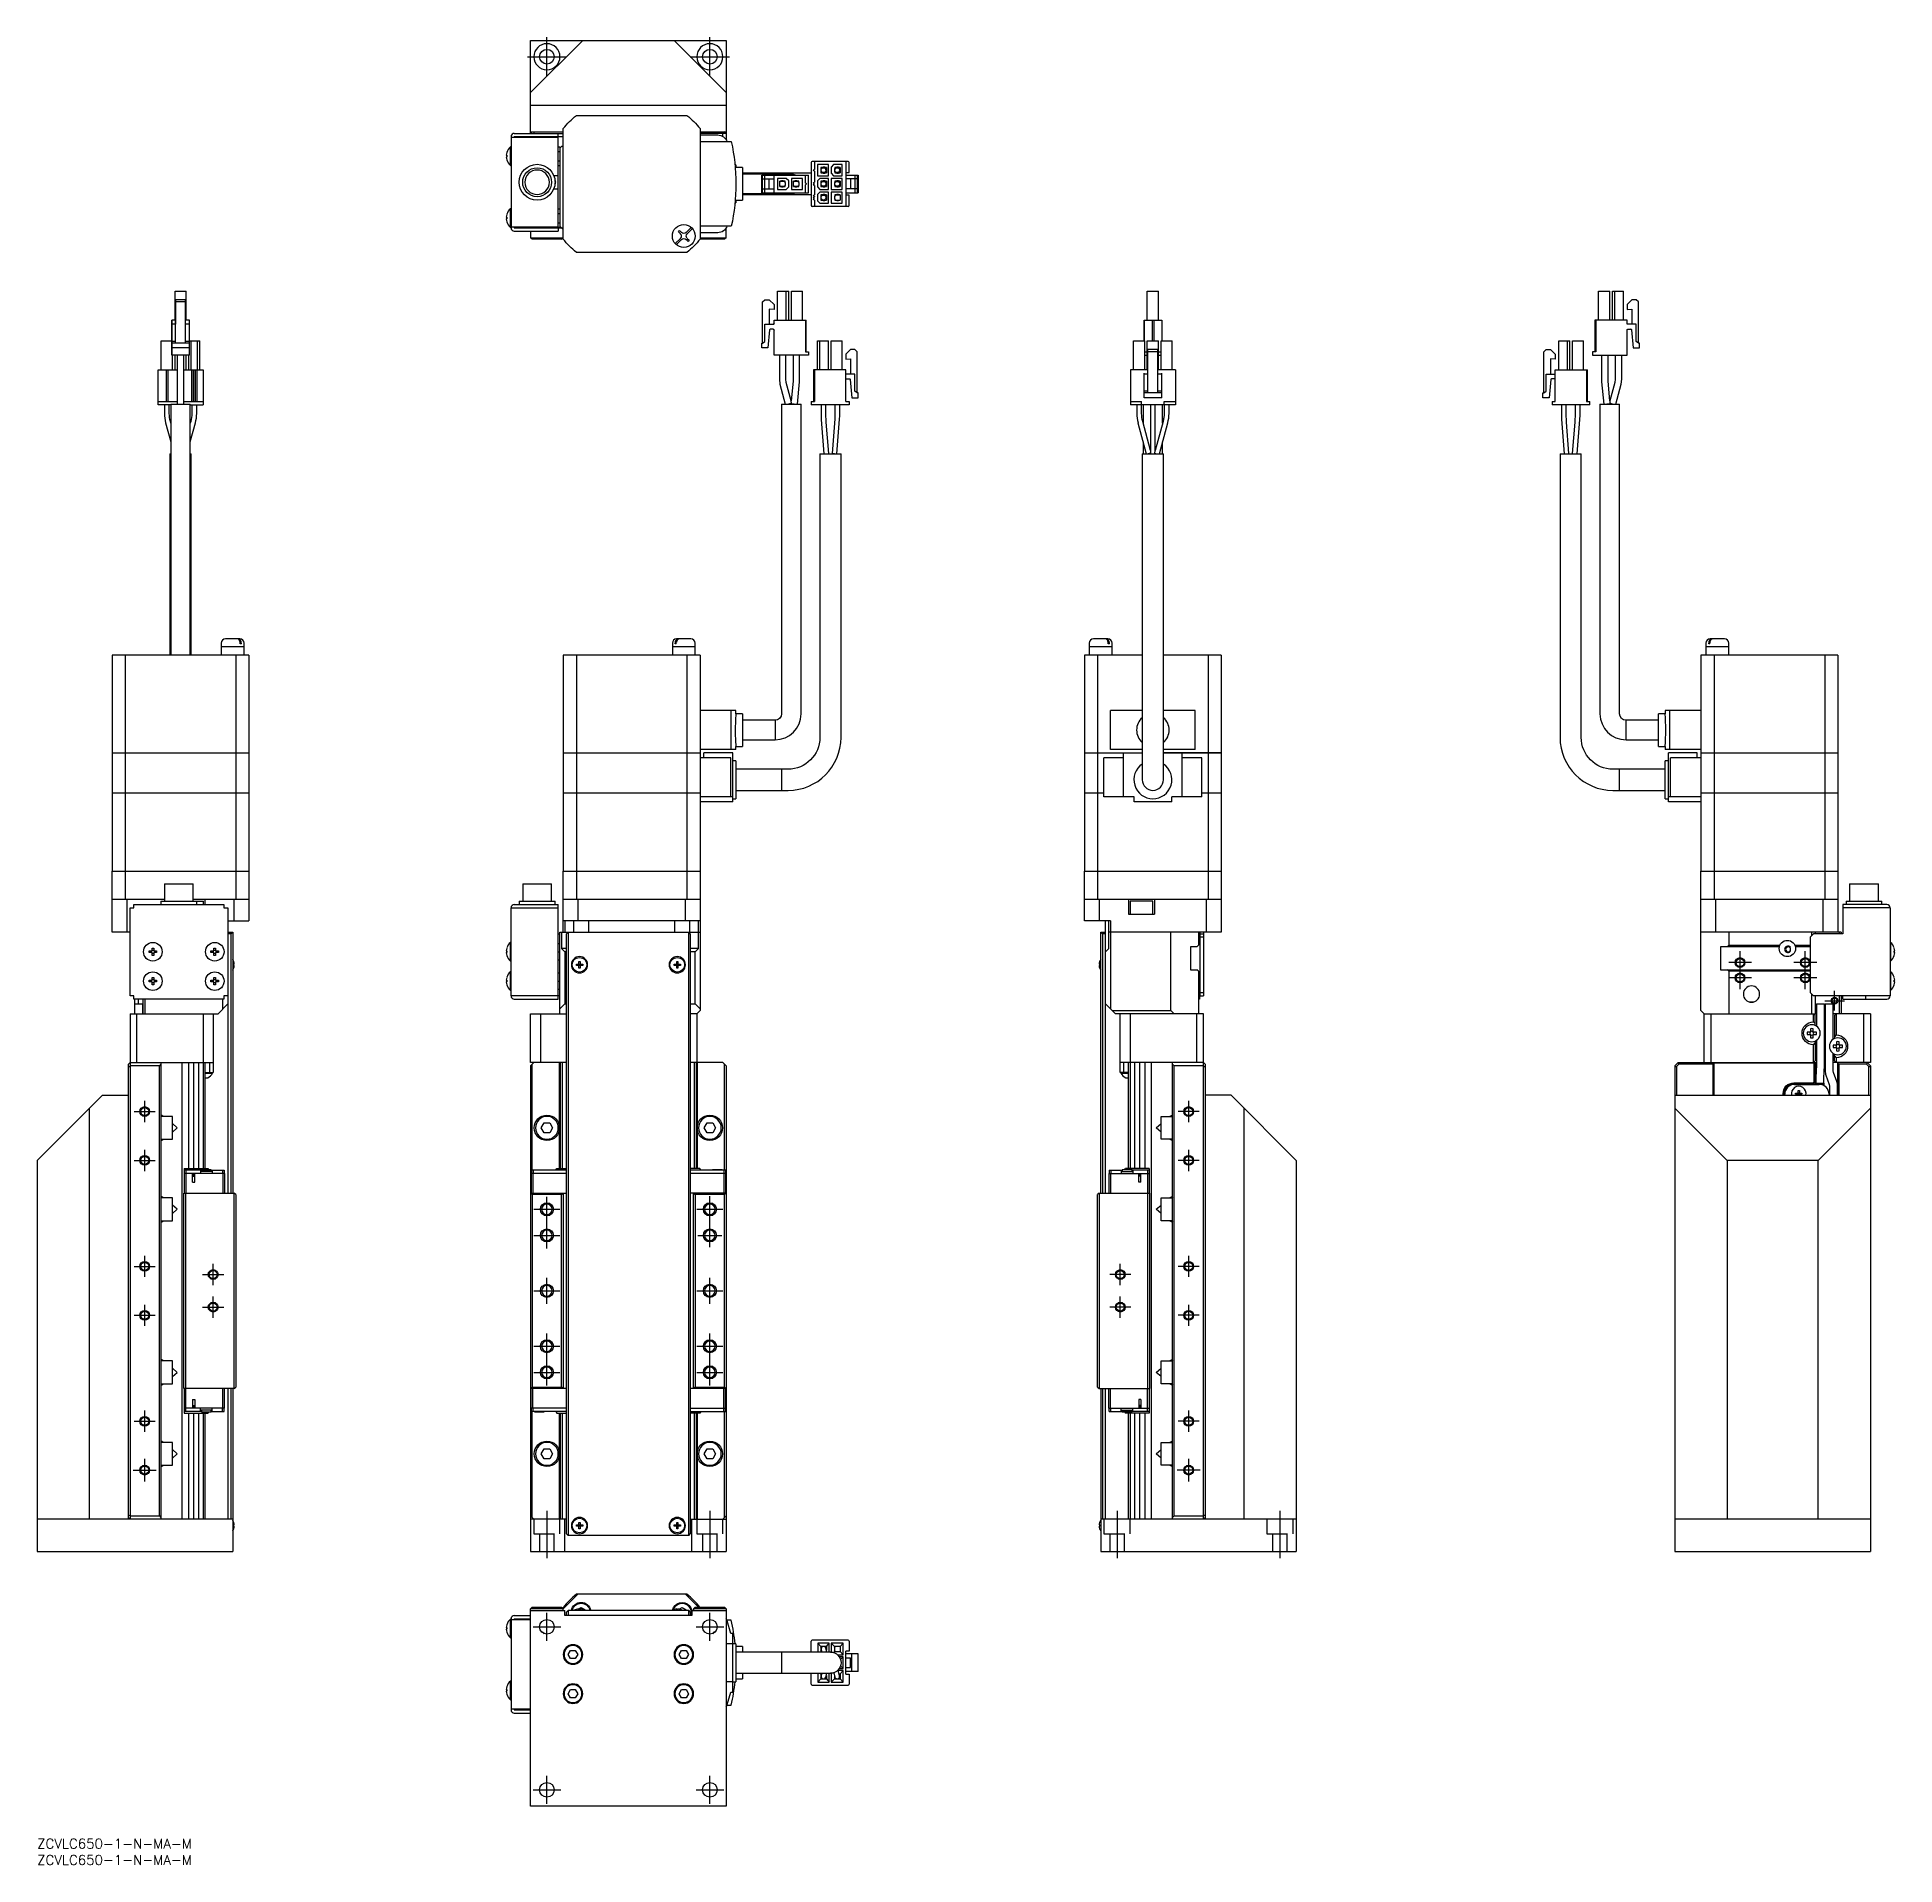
# Model space of a CAD drawing. Extents: x 0 to 570, y -8 to 553.
import ezdxf

# ---------------------------------------------------------------- set-up
doc = ezdxf.new("R2010")
doc.units = 0
doc.header["$LTSCALE"] = 0.5
doc.linetypes.add('CENTER', pattern=[50.8, 31.75, -6.35, 6.35, -6.35])
doc.linetypes.add('DASHED', pattern=[19.05, 12.7, -6.35])
for name, color, linetype in [('MSM_CENTER', 1, 'CENTER'), ('MSM_CONTINUOUS', 7, 'CONTINUOUS'), ('MSM_DASHED', 4, 'DASHED'), ('MSM_NARROW', 5, 'CONTINUOUS'), ('MSM_PART_NUMBER', 7, 'CONTINUOUS')]:
    doc.layers.add(name, color=color, linetype=linetype)
doc.styles.get("Standard").update_dxf_attribs({"font": 'txt.shx', "height": 3, "bigfont": 'bigfont.shx'})

msp = doc.modelspace()

# ---------------------------------------------------------------- texts
at = {"layer": 'MSM_PART_NUMBER'}
for p in [(0, -3), (0, -8)]:
    msp.add_text('ZCVLC650-1-N-MA-M', height=3, dxfattribs=at).set_placement(p)

# ---------------------------------------------------------------- linework, layer by layer
at = {"layer": 'MSM_CENTER'}
for p, q in [((156.41, 540.59), (156.41, 552.59)), ((206.41, 540.59), (206.41, 552.59)), ((150.41, 546.59), (162.41, 546.59)), ((200.41, 546.59), (212.41, 546.59)), ((526.02, 268.76), (519.02, 268.76)), ((522.52, 260.56), (522.52, 272.26)), ((546.02, 268.76), (539.02, 268.76)), ((542.52, 260.56), (542.52, 272.26)), ((526.02, 264.06), (519.02, 264.06)), ((546.02, 264.06), (539.02, 264.06)), ((548.52, 257.06), (554.52, 257.06)), ((551.52, 254.06), (551.52, 260.06)), ((29.75, 223.06), (36.25, 223.06)), ((33, 219.81), (33, 226.31)), ((356.59, 223.06), (350.09, 223.06)), ((353.34, 219.81), (353.34, 226.31)), ((33, 204.81), (33, 211.31)), ((353.34, 204.81), (353.34, 211.31)), ((29.75, 208.06), (36.25, 208.06)), ((356.59, 208.06), (350.09, 208.06)), ((156.41, 181.06), (156.41, 197.06)), ((206.41, 181.41), (206.41, 197.06)), ((152.41, 193.06), (160.41, 193.06)), ((202.41, 193.06), (210.41, 193.06)), ((152.41, 185.06), (160.41, 185.06)), ((202.76, 185.06), (210.06, 185.06)), ((33, 172.31), (33, 178.81)), ((353.34, 172.31), (353.34, 178.81)), ((29.75, 175.56), (36.25, 175.56)), ((50.75, 173.06), (57.25, 173.06)), ((54, 169.81), (54, 176.31)), ((156.41, 164.06), (156.41, 172.06)), ((206.41, 164.06), (206.41, 172.06)), ((335.59, 173.06), (329.09, 173.06)), ((332.34, 169.81), (332.34, 176.31)), ((356.59, 175.56), (350.09, 175.56)), ((54, 159.81), (54, 166.31)), ((152.41, 168.06), (160.41, 168.06)), ((202.41, 168.06), (210.41, 168.06)), ((332.34, 159.81), (332.34, 166.31)), ((29.75, 160.56), (36.25, 160.56)), ((33, 157.31), (33, 163.81)), ((50.75, 163.06), (57.25, 163.06)), ((335.59, 163.06), (329.09, 163.06)), ((356.59, 160.56), (350.09, 160.56)), ((353.34, 157.31), (353.34, 163.81)), ((156.41, 139.06), (156.41, 155.06)), ((206.41, 139.06), (206.41, 155.06)), ((152.41, 151.06), (160.41, 151.06)), ((202.41, 151.06), (210.41, 151.06)), ((152.41, 143.06), (160.41, 143.06)), ((202.41, 143.06), (210.41, 143.06)), ((33, 124.81), (33, 131.31)), ((353.34, 124.81), (353.34, 131.31)), ((29.75, 128.06), (36.25, 128.06)), ((356.59, 128.06), (350.09, 128.06)), ((33, 109.56), (33, 116.56)), ((353.34, 109.56), (353.34, 116.56)), ((29.5, 113.06), (36.5, 113.06)), ((356.84, 113.06), (349.84, 113.06)), ((156.41, 100.56), (156.41, 86.06)), ((206.41, 100.56), (206.41, 86.06)), ((331.34, 100.56), (331.34, 86.06)), ((381.34, 100.56), (381.34, 86.06)), ((156.41, 60.75), (156.41, 69.25)), ((206.41, 60.75), (206.41, 69.25)), ((152.16, 65), (160.66, 65)), ((202.16, 65), (210.66, 65)), ((156.41, 10.75), (156.41, 19.25)), ((206.41, 10.75), (206.41, 19.25)), ((152.16, 15), (160.66, 15)), ((202.16, 15), (210.66, 15))]:
    msp.add_line(p, q, dxfattribs=at)
at = {"layer": 'MSM_CONTINUOUS'}
for p, q in [((151.41, 535.59), (167.41, 551.59)), ((151.41, 551.59), (211.41, 551.59)), ((151.41, 523.09), (151.41, 551.59)), ((195.41, 551.59), (211.41, 535.59)), ((211.41, 551.59), (211.41, 521.12)), ((211.41, 531.59), (151.41, 531.59)), ((161.41, 490.62), (161.41, 524.56)), ((165.44, 528.59), (199.38, 528.59)), ((203.41, 524.56), (203.41, 490.62)), ((145.25, 513.24), (145.25, 518.94)), ((145.41, 518.94), (145.25, 518.94)), ((145.41, 522.09), (145.41, 494.09)), ((145.41, 521.89), (159.91, 521.89)), ((146.41, 523.09), (161.41, 523.09)), ((146.41, 522.09), (161.41, 522.09)), ((146.41, 522.09), (146.41, 521.89)), ((151.41, 523.59), (161.41, 523.59)), ((151.41, 521.89), (151.41, 522.09)), ((152.41, 522.09), (152.21, 521.89)), ((152.41, 523.09), (152.62, 523.59)), ((159.91, 522.09), (159.91, 523.09)), ((159.91, 494.29), (159.91, 521.89)), ((159.91, 518.98), (160.41, 518.98)), ((160.91, 519.09), (160.41, 518.59)), ((160.41, 518.98), (160.41, 494.2)), ((161.41, 519.09), (160.91, 519.09)), ((161.41, 523.29), (161.11, 523.59)), ((203.41, 523.59), (211.41, 523.59)), ((211.41, 523.09), (203.41, 523.09)), ((203.41, 522.59), (208.83, 522.59)), ((203.41, 520.59), (212.98, 520.59)), ((210.2, 523.59), (210.41, 523.09)), ((210.41, 522.14), (210.41, 523.09)), ((143.93, 516.35), (144.11, 516.35)), ((144.11, 515.83), (143.93, 515.83)), ((144.1, 517.25), (144.11, 517.25)), ((144.11, 514.93), (144.1, 514.93)), ((144.11, 516.35), (144.11, 515.83)), ((145.25, 513.24), (145.41, 513.24)), ((159.91, 517.53), (160.41, 517.53)), ((159.91, 514.65), (160.41, 514.65)), ((159.91, 513.2), (160.41, 513.2)), ((214.41, 513.41), (214.12, 513.41)), ((214.41, 513.41), (214.41, 512.59)), ((237.51, 514.19), (237.51, 500.99)), ((248.81, 514.49), (237.81, 514.49)), ((238.51, 514.49), (238.51, 512.04)), ((239.41, 513.49), (239.41, 510.09)), ((242.81, 513.49), (239.41, 513.49)), ((242.81, 510.09), (242.81, 513.49)), ((244.36, 513.49), (243.61, 512.74)), ((247.01, 513.49), (244.36, 513.49)), ((247.01, 510.09), (247.01, 513.49)), ((248.11, 514.49), (248.11, 500.69)), ((249.11, 511.09), (249.11, 514.19)), ((159.91, 510.09), (158.54, 510.09)), ((159.19, 508.09), (158.89, 508.61)), ((158.89, 507.57), (159.19, 508.09)), ((216.41, 512.59), (214.2, 512.59)), ((216.41, 512.59), (216.41, 502.59)), ((237.51, 510.84), (216.41, 510.84)), ((231.41, 510.59), (216.41, 510.59)), ((222.31, 504.89), (222.31, 510.29)), ((222.31, 510.29), (236.71, 510.29)), ((222.61, 504.89), (222.61, 510.29)), ((222.61, 509.09), (226.11, 509.09)), ((223.31, 504.89), (223.31, 510.29)), ((224.61, 506.09), (224.61, 509.09)), ((226.11, 504.89), (226.11, 510.29)), ((226.41, 510.59), (226.41, 510.29)), ((227.21, 509.29), (227.21, 505.89)), ((229.86, 509.29), (227.21, 509.29)), ((228.36, 508.39), (227.86, 508.39)), ((227.86, 506.79), (227.86, 508.39)), ((229.24, 508.34), (227.86, 508.34)), ((228.86, 508.49), (228.36, 508.49)), ((228.36, 508.34), (228.36, 508.49)), ((228.41, 510.84), (228.41, 510.59)), ((228.86, 508.34), (228.86, 508.49)), ((229.51, 508.39), (228.86, 508.39)), ((229.61, 507.96), (229.24, 508.34)), ((229.51, 508.06), (229.51, 508.39)), ((229.61, 507.21), (229.61, 507.96)), ((230.61, 508.54), (229.86, 509.29)), ((230.61, 506.64), (230.61, 508.54)), ((231.41, 509.29), (231.41, 505.89)), ((234.81, 509.29), (231.41, 509.29)), ((232.56, 508.39), (232.06, 508.39)), ((232.06, 506.79), (232.06, 508.39)), ((233.44, 508.34), (232.06, 508.34)), ((233.06, 508.49), (232.56, 508.49)), ((232.56, 508.34), (232.56, 508.49)), ((233.06, 508.34), (233.06, 508.49)), ((233.71, 508.39), (233.06, 508.39)), ((233.81, 507.96), (233.44, 508.34)), ((233.71, 508.06), (233.71, 508.39)), ((233.81, 507.21), (233.81, 507.96)), ((234.81, 505.89), (234.81, 509.29)), ((235.71, 507.84), (235.71, 510.29)), ((235.71, 504.89), (235.71, 507.34)), ((236.71, 504.89), (236.71, 510.29)), ((238.51, 511.54), (238.51, 508.11)), ((238.51, 507.61), (238.51, 507.56)), ((239.41, 510.09), (242.81, 510.09)), ((240.16, 509.29), (239.41, 508.54)), ((239.41, 508.54), (239.41, 506.64)), ((242.81, 509.29), (240.16, 509.29)), ((240.79, 512.54), (240.41, 512.16)), ((240.41, 512.16), (240.41, 511.41)), ((240.41, 511.41), (240.79, 511.04)), ((240.79, 508.34), (240.41, 507.96)), ((240.41, 507.96), (240.41, 507.21)), ((240.51, 512.59), (240.51, 512.26)), ((241.16, 512.59), (240.51, 512.59)), ((240.51, 511.31), (240.51, 510.99)), ((240.51, 510.99), (241.16, 510.99)), ((241.16, 508.39), (240.51, 508.39)), ((240.51, 508.39), (240.51, 508.06)), ((240.57, 511.58), (240.7, 511.12)), ((242.16, 512.54), (240.79, 512.54)), ((240.79, 511.04), (242.16, 511.04)), ((242.16, 508.34), (240.79, 508.34)), ((241.16, 512.69), (241.16, 512.54)), ((241.66, 512.69), (241.16, 512.69)), ((241.16, 511.04), (241.16, 510.89)), ((241.16, 510.89), (241.66, 510.89)), ((241.16, 508.49), (241.16, 508.34)), ((241.66, 508.49), (241.16, 508.49)), ((241.66, 512.69), (241.66, 512.54)), ((242.16, 512.59), (241.66, 512.59)), ((241.66, 510.89), (241.66, 511.04)), ((241.66, 510.99), (242.16, 510.99)), ((241.66, 508.49), (241.66, 508.34)), ((242.16, 508.39), (241.66, 508.39)), ((242.16, 511.48), (242.01, 512)), ((242.16, 508.34), (242.08, 508.34)), ((242.16, 512.59), (242.16, 510.99)), ((242.16, 508.39), (242.16, 506.79)), ((242.81, 505.89), (242.81, 509.29)), ((243.61, 512.74), (243.61, 510.84)), ((243.61, 510.84), (244.36, 510.09)), ((247.01, 509.29), (243.61, 509.29)), ((243.61, 509.29), (243.61, 505.89)), ((244.36, 510.09), (247.01, 510.09)), ((244.99, 512.54), (244.61, 512.16)), ((244.61, 512.16), (244.61, 511.41)), ((244.76, 511.99), (244.61, 511.45)), ((244.61, 511.41), (244.99, 511.04)), ((244.99, 508.34), (244.61, 507.96)), ((244.61, 507.96), (244.61, 507.21)), ((244.71, 512.59), (244.71, 512.26)), ((245.36, 512.59), (244.71, 512.59)), ((244.71, 511.31), (244.71, 510.99)), ((244.71, 510.99), (245.36, 510.99)), ((245.36, 508.39), (244.71, 508.39)), ((244.71, 508.39), (244.71, 508.06)), ((246.36, 512.54), (244.99, 512.54)), ((244.99, 511.04), (246.36, 511.04)), ((246.36, 508.34), (244.99, 508.34)), ((245.86, 512.69), (245.36, 512.69)), ((245.36, 512.69), (245.36, 512.54)), ((245.36, 511.04), (245.36, 510.89)), ((245.36, 510.89), (245.86, 510.89)), ((245.36, 508.49), (245.36, 508.34)), ((245.86, 508.49), (245.36, 508.49)), ((245.86, 512.69), (245.86, 512.54)), ((246.36, 512.59), (245.86, 512.59)), ((245.86, 510.89), (245.86, 511.04)), ((245.86, 510.99), (246.36, 510.99)), ((245.86, 508.49), (245.86, 508.34)), ((246.36, 508.39), (245.86, 508.39)), ((246.06, 511.04), (246.21, 511.59)), ((246.36, 512.59), (246.36, 510.99)), ((246.36, 508.39), (246.36, 506.79)), ((247.01, 505.89), (247.01, 509.29)), ((248.11, 511.09), (249.11, 511.09)), ((248.11, 510.29), (251.91, 510.29)), ((251.61, 509.09), (248.11, 509.09)), ((249.61, 509.09), (249.61, 506.09)), ((250.91, 510.29), (250.91, 504.89)), ((251.61, 510.29), (251.61, 504.89)), ((251.91, 510.29), (251.91, 504.89)), ((158.54, 506.09), (159.91, 506.09)), ((214.12, 501.77), (214.41, 501.77)), ((214.2, 502.59), (216.41, 502.59)), ((214.41, 502.59), (214.41, 501.77)), ((216.41, 504.59), (231.41, 504.59)), ((216.41, 504.34), (237.51, 504.34)), ((222.31, 504.89), (236.71, 504.89)), ((222.61, 506.09), (226.11, 506.09)), ((226.41, 504.89), (226.41, 504.59)), ((227.21, 505.89), (229.86, 505.89)), ((227.86, 506.84), (229.24, 506.84)), ((227.86, 506.79), (228.36, 506.79)), ((228.36, 506.84), (228.36, 506.69)), ((228.36, 506.69), (228.86, 506.69)), ((228.41, 504.59), (228.41, 504.34)), ((228.86, 506.69), (228.86, 506.84)), ((228.86, 506.79), (229.51, 506.79)), ((229.24, 506.84), (229.61, 507.21)), ((229.51, 506.79), (229.51, 507.11)), ((229.86, 505.89), (230.61, 506.64)), ((231.41, 505.89), (234.81, 505.89)), ((232.06, 506.84), (233.44, 506.84)), ((232.06, 506.79), (232.56, 506.79)), ((232.56, 506.84), (232.56, 506.69)), ((232.56, 506.69), (233.06, 506.69)), ((233.06, 506.69), (233.06, 506.84)), ((233.06, 506.79), (233.71, 506.79)), ((233.44, 506.84), (233.81, 507.21)), ((233.71, 506.79), (233.71, 507.11)), ((238.51, 507.06), (238.51, 504.19)), ((238.51, 503.69), (238.51, 503.64)), ((238.51, 503.14), (238.51, 503.09)), ((238.51, 502.59), (238.51, 500.69)), ((239.41, 506.64), (240.16, 505.89)), ((240.16, 505.09), (239.41, 504.34)), ((239.41, 504.34), (239.41, 502.44)), ((239.41, 502.44), (240.16, 501.69)), ((240.16, 505.89), (242.81, 505.89)), ((242.81, 505.09), (240.16, 505.09)), ((240.16, 501.69), (242.81, 501.69)), ((240.41, 507.21), (240.79, 506.84)), ((240.79, 504.14), (240.41, 503.76)), ((240.41, 503.76), (240.41, 503.01)), ((240.41, 503.01), (240.79, 502.64)), ((240.51, 507.11), (240.51, 506.79)), ((240.51, 506.79), (241.16, 506.79)), ((241.16, 504.19), (240.51, 504.19)), ((240.51, 504.19), (240.51, 503.86)), ((240.51, 502.91), (240.51, 502.59)), ((240.51, 502.59), (241.16, 502.59)), ((240.57, 503.6), (240.7, 504.05)), ((240.79, 506.84), (242.16, 506.84)), ((242.16, 504.14), (240.79, 504.14)), ((240.79, 502.64), (242.16, 502.64)), ((241.16, 506.84), (241.16, 506.69)), ((241.16, 506.69), (241.66, 506.69)), ((241.66, 504.29), (241.16, 504.29)), ((241.16, 504.29), (241.16, 504.14)), ((241.16, 502.64), (241.16, 502.49)), ((241.16, 502.49), (241.66, 502.49)), ((241.66, 506.69), (241.66, 506.84)), ((241.66, 506.79), (242.16, 506.79)), ((241.66, 504.29), (241.66, 504.14)), ((242.16, 504.19), (241.66, 504.19)), ((241.66, 502.49), (241.66, 502.64)), ((241.66, 502.59), (242.16, 502.59)), ((242.16, 503.7), (242.01, 503.18)), ((242.16, 506.84), (242.08, 506.84)), ((242.16, 504.19), (242.16, 502.59)), ((242.81, 501.69), (242.81, 505.09)), ((243.61, 505.89), (247.01, 505.89)), ((247.01, 505.09), (243.61, 505.09)), ((243.61, 505.09), (243.61, 501.69)), ((243.61, 501.69), (247.01, 501.69)), ((244.61, 507.21), (244.99, 506.84)), ((244.99, 504.14), (244.61, 503.76)), ((244.61, 503.76), (244.61, 503.01)), ((244.61, 503.01), (244.99, 502.64)), ((244.71, 507.11), (244.71, 506.79)), ((244.71, 506.79), (245.36, 506.79)), ((245.36, 504.19), (244.71, 504.19)), ((244.71, 504.19), (244.71, 503.86)), ((244.71, 502.91), (244.71, 502.59)), ((244.71, 502.59), (245.36, 502.59)), ((244.99, 506.84), (246.36, 506.84)), ((246.36, 504.14), (244.99, 504.14)), ((244.99, 502.64), (246.36, 502.64)), ((245.36, 506.84), (245.36, 506.69)), ((245.36, 506.69), (245.86, 506.69)), ((245.86, 504.29), (245.36, 504.29)), ((245.36, 504.29), (245.36, 504.14)), ((245.36, 502.64), (245.36, 502.49)), ((245.36, 502.49), (245.86, 502.49)), ((245.86, 506.69), (245.86, 506.84)), ((245.86, 506.79), (246.36, 506.79)), ((245.86, 504.29), (245.86, 504.14)), ((246.36, 504.19), (245.86, 504.19)), ((245.86, 502.49), (245.86, 502.64)), ((245.86, 502.59), (246.36, 502.59)), ((246.36, 504.19), (246.36, 502.59)), ((247.01, 501.69), (247.01, 505.09)), ((251.61, 506.09), (248.11, 506.09)), ((248.11, 504.89), (251.91, 504.89)), ((249.11, 504.09), (248.11, 504.09)), ((249.11, 500.99), (249.11, 504.09)), ((143.93, 497.35), (144.11, 497.35)), ((144.11, 496.83), (143.93, 496.83)), ((144.1, 498.25), (144.11, 498.25)), ((144.11, 495.93), (144.1, 495.93)), ((144.11, 497.35), (144.11, 496.83)), ((145.25, 494.24), (145.25, 499.94)), ((145.41, 499.94), (145.25, 499.94)), ((159.91, 499.98), (160.41, 499.98)), ((159.91, 498.53), (160.41, 498.53)), ((248.81, 500.69), (237.81, 500.69)), ((145.25, 494.24), (145.41, 494.24)), ((159.91, 494.29), (145.41, 494.29)), ((146.41, 494.29), (146.41, 494.09)), ((146.41, 494.2), (160.41, 494.2)), ((146.41, 494.09), (161.41, 494.09)), ((146.41, 493.09), (159.91, 493.09)), ((151.41, 494.2), (151.41, 494.09)), ((151.41, 493.09), (151.41, 491.09)), ((151.41, 491.09), (161.41, 491.09)), ((151.91, 490.59), (151.41, 491.09)), ((160.91, 490.59), (151.91, 490.59)), ((152.11, 494.09), (152, 494.2)), ((152.16, 494.19), (152.15, 494.2)), ((160.81, 494.19), (152.16, 494.19)), ((159.91, 495.65), (160.41, 495.65)), ((159.91, 494.09), (159.91, 493.09)), ((160.41, 494.59), (160.91, 494.09)), ((160.91, 494.09), (161.41, 493.59)), ((160.91, 490.59), (161.41, 491.09)), ((195.77, 489.3), (197.35, 490.88)), ((197.7, 490.53), (196.12, 488.94)), ((196.75, 492.9), (197.1, 493.25)), ((197.35, 492.3), (196.75, 492.9)), ((197.1, 493.25), (197.7, 492.65)), ((199.12, 492.65), (200.7, 494.24)), ((199.72, 489.93), (199.12, 490.53)), ((200.13, 492.96), (199.47, 492.3)), ((199.47, 490.88), (200.07, 490.28)), ((200.07, 490.28), (199.72, 489.93)), ((201.06, 493.88), (200.13, 492.96)), ((210.91, 490.59), (203.39, 490.59)), ((212.98, 494.59), (203.41, 494.59)), ((208.83, 492.59), (203.41, 492.59)), ((203.41, 491.09), (211.41, 491.09)), ((211.41, 491.09), (210.91, 490.59)), ((211.41, 491.09), (211.41, 494.06)), ((199.38, 486.59), (165.44, 486.59)), ((42.3, 465.76), (42.3, 474.66)), ((42.3, 474.66), (45.7, 474.66)), ((42.3, 465.76), (42.3, 474.66)), ((42.3, 465.76), (42.3, 474.66)), ((45.7, 465.76), (45.7, 474.66)), ((227.21, 465.76), (227.21, 474.66)), ((227.21, 474.66), (230.61, 474.66)), ((227.21, 465.76), (227.21, 474.66)), ((229.86, 465.76), (229.86, 474.66)), ((230.61, 465.76), (230.61, 474.66)), ((231.41, 465.76), (231.41, 474.66)), ((231.41, 474.66), (234.81, 474.66)), ((231.41, 465.76), (231.41, 474.66)), ((234.81, 465.76), (234.81, 474.66)), ((340.64, 465.76), (340.64, 474.66)), ((340.64, 474.66), (344.04, 474.66)), ((340.64, 465.76), (340.64, 474.66)), ((340.64, 465.76), (340.64, 474.66)), ((344.04, 465.76), (344.04, 474.66)), ((479.12, 465.76), (479.12, 474.66)), ((479.12, 474.66), (482.52, 474.66)), ((479.12, 465.76), (479.12, 474.66)), ((482.52, 465.76), (482.52, 474.66)), ((483.32, 465.76), (483.32, 474.66)), ((483.32, 474.66), (486.72, 474.66)), ((483.32, 465.76), (483.32, 474.66)), ((484.07, 465.76), (484.07, 474.66)), ((486.72, 465.76), (486.72, 474.66)), ((42.5, 472.06), (42.5, 470.56)), ((42.5, 471.36), (42.5, 472.06)), ((45.5, 472.06), (42.5, 472.06)), ((42.5, 458.76), (42.5, 471.36)), ((45.5, 471.36), (42.5, 471.36)), ((42.5, 470.56), (42.5, 469.06)), ((42.5, 469.19), (42.5, 464.51)), ((42.5, 469.06), (42.5, 469.19)), ((45.5, 471.36), (45.5, 472.06)), ((45.5, 458.76), (45.5, 471.36)), ((222.61, 471.36), (223.31, 472.06)), ((222.61, 471.36), (223.31, 472.06)), ((222.61, 458.76), (222.61, 471.36)), ((222.61, 458.76), (222.61, 471.36)), ((223.31, 472.06), (224.61, 472.06)), ((224.61, 472.06), (226.11, 470.56)), ((226.11, 469.06), (224.61, 469.19)), ((224.61, 469.19), (224.61, 464.51)), ((226.11, 469.06), (224.61, 469.19)), ((226.11, 470.56), (226.11, 469.06)), ((489.32, 472.06), (487.82, 470.56)), ((489.32, 472.06), (487.82, 470.56)), ((487.82, 470.56), (487.82, 469.06)), ((487.82, 470.56), (487.82, 469.06)), ((487.82, 469.06), (489.32, 469.19)), ((490.62, 472.06), (489.32, 472.06)), ((489.32, 469.19), (489.32, 464.51)), ((489.32, 469.19), (489.32, 464.51)), ((491.32, 471.36), (490.62, 472.06)), ((491.32, 458.76), (491.32, 471.36)), ((41.3, 464.81), (41.3, 465.76)), ((41.3, 465.76), (41.3, 456.06)), ((41.3, 465.76), (41.3, 465.76)), ((42.5, 465.76), (41.3, 465.76)), ((41.3, 464.51), (41.3, 464.81)), ((41.3, 459.26), (41.3, 464.51)), ((42.5, 464.51), (41.3, 464.51)), ((41.3, 463.01), (41.3, 462.82)), ((41.3, 462.71), (41.3, 463.01)), ((41.3, 462.82), (41.3, 457.26)), ((41.3, 455.06), (41.3, 462.71)), ((42.5, 464.81), (42.5, 464.51)), ((42.5, 459.26), (42.5, 464.51)), ((46.7, 465.76), (45.5, 465.76)), ((46.7, 464.51), (45.5, 464.51)), ((46.7, 464.81), (46.7, 465.76)), ((46.7, 464.51), (46.7, 464.81)), ((46.7, 459.26), (46.7, 464.51)), ((223.31, 459.26), (223.31, 464.51)), ((223.31, 464.51), (225.81, 464.51)), ((223.31, 459.26), (223.31, 464.51)), ((224.71, 462.82), (224.23, 457.26)), ((225.81, 463.01), (224.91, 463.01)), ((226.11, 464.81), (226.11, 465.76)), ((226.11, 465.76), (235.96, 465.76)), ((226.11, 464.81), (226.11, 465.76)), ((226.11, 464.81), (226.11, 464.8)), ((226.11, 455.06), (226.11, 462.71)), ((226.11, 462.71), (226.11, 462.71)), ((226.11, 455.06), (226.11, 462.71)), ((235.71, 465.76), (235.71, 456.06)), ((235.96, 456.06), (235.96, 465.76)), ((339.64, 464.81), (339.64, 465.76)), ((339.64, 465.76), (339.64, 465.76)), ((339.64, 465.76), (339.64, 459.41)), ((339.64, 465.76), (345.04, 465.76)), ((339.64, 464.51), (339.64, 464.81)), ((339.64, 459.41), (339.64, 464.51)), ((339.64, 462.71), (339.64, 463.01)), ((339.64, 463.01), (339.64, 462.82)), ((339.64, 462.82), (339.64, 459.41)), ((339.64, 459.41), (339.64, 462.71)), ((342.09, 465.76), (342.09, 459.41)), ((342.59, 465.76), (342.59, 459.41)), ((345.04, 465.76), (345.04, 459.41)), ((478.22, 465.76), (477.97, 465.76)), ((477.97, 465.76), (477.97, 456.06)), ((478.22, 465.76), (478.22, 456.06)), ((487.82, 465.76), (478.22, 465.76)), ((478.22, 465.76), (478.22, 456.06)), ((487.82, 464.81), (487.82, 465.76)), ((487.82, 455.06), (487.82, 462.71)), ((490.62, 464.51), (488.12, 464.51)), ((488.12, 463.01), (489.02, 463.01)), ((489.22, 462.82), (489.71, 457.26)), ((489.22, 462.82), (489.32, 461.67)), ((489.22, 462.82), (489.71, 457.26)), ((489.22, 462.82), (489.32, 461.67)), ((490.62, 459.26), (490.62, 464.51)), ((38.1, 450.51), (38.1, 459.41)), ((38.1, 459.41), (41.3, 459.41)), ((41.3, 458.76), (41.3, 459.26)), ((42.5, 459.26), (41.3, 459.26)), ((41.3, 457.26), (41.3, 458.76)), ((46.7, 458.76), (41.3, 458.76)), ((46.7, 457.26), (41.3, 457.26)), ((41.3, 456.06), (41.3, 455.06)), ((42.5, 458.76), (42.5, 459.26)), ((46.7, 459.26), (45.5, 459.26)), ((46.7, 459.41), (49.9, 459.41)), ((46.7, 458.76), (46.7, 459.26)), ((46.7, 457.26), (46.7, 458.76)), ((46.7, 455.06), (46.7, 457.26)), ((47.25, 450.51), (47.25, 459.41)), ((49.15, 450.51), (49.15, 459.41)), ((49.9, 450.51), (49.9, 459.41)), ((222.31, 457.26), (222.31, 458.76)), ((222.31, 458.76), (222.61, 458.76)), ((222.31, 457.26), (222.31, 458.76)), ((224.23, 457.26), (222.31, 457.26)), ((222.61, 458.76), (223.31, 459.26)), ((222.61, 458.76), (223.31, 459.26)), ((235.71, 456.06), (236.71, 456.06)), ((236.71, 456.06), (236.71, 455.06)), ((239.41, 450.51), (239.41, 459.41)), ((239.41, 459.41), (242.81, 459.41)), ((240.16, 450.51), (240.16, 459.41)), ((242.81, 450.51), (242.81, 459.41)), ((243.61, 450.51), (243.61, 459.41)), ((243.61, 459.41), (247.01, 459.41)), ((247.01, 450.51), (247.01, 459.41)), ((249.61, 456.81), (248.11, 455.31)), ((250.91, 456.81), (249.61, 456.81)), ((251.61, 456.11), (250.91, 456.81)), ((251.61, 443.51), (251.61, 456.11)), ((336.44, 450.51), (336.44, 459.41)), ((336.44, 459.41), (339.84, 459.41)), ((339.84, 450.51), (339.84, 459.41)), ((339.84, 456.06), (340.64, 456.06)), ((340.64, 459.41), (344.04, 459.41)), ((340.64, 450.51), (340.64, 459.41)), ((343.84, 456.81), (340.84, 456.81)), ((340.84, 443.51), (340.84, 456.81)), ((343.84, 456.11), (340.84, 456.11)), ((343.84, 443.51), (343.84, 456.81)), ((344.04, 450.51), (344.04, 459.41)), ((344.04, 456.06), (344.84, 456.06)), ((344.84, 450.51), (344.84, 459.41)), ((344.84, 459.41), (348.24, 459.41)), ((348.24, 450.51), (348.24, 459.41)), ((462.32, 456.11), (463.02, 456.81)), ((462.32, 443.51), (462.32, 456.11)), ((463.02, 456.81), (464.32, 456.81)), ((464.32, 456.81), (465.82, 455.31)), ((466.92, 450.51), (466.92, 459.41)), ((466.92, 459.41), (470.32, 459.41)), ((469.57, 450.51), (469.57, 459.41)), ((470.32, 450.51), (470.32, 459.41)), ((471.12, 459.41), (474.52, 459.41)), ((471.12, 450.51), (471.12, 459.41)), ((474.52, 450.51), (474.52, 459.41)), ((477.22, 456.06), (477.22, 455.06)), ((478.22, 456.06), (477.22, 456.06)), ((477.22, 456.06), (477.22, 455.06)), ((489.32, 461.67), (489.32, 461.67)), ((489.71, 457.26), (491.62, 457.26)), ((491.32, 458.76), (490.62, 459.26)), ((491.62, 458.76), (491.32, 458.76)), ((491.62, 457.26), (491.62, 458.76)), ((37.1, 450.51), (43, 450.51)), ((37.1, 439.81), (37.1, 450.51)), ((39.55, 450.51), (39.55, 440.81)), ((40.05, 450.51), (40.05, 440.81)), ((41.3, 455.06), (41.3, 455.06)), ((46.7, 455.06), (41.3, 455.06)), ((41.5, 450.51), (41.5, 455.06)), ((42.3, 450.51), (42.3, 455.06)), ((43, 455.06), (43, 447.7)), ((43, 455.06), (43, 447.15)), ((45, 447.7), (45, 455.06)), ((45, 450.51), (50.9, 450.51)), ((45.7, 450.51), (45.7, 455.06)), ((46.5, 450.51), (46.5, 455.06)), ((47.4, 450.51), (47.4, 440.81)), ((47.9, 450.51), (47.9, 440.81)), ((47.95, 450.51), (47.95, 440.81)), ((48.45, 450.51), (48.45, 440.81)), ((48.5, 450.51), (48.5, 440.81)), ((49, 450.51), (49, 440.81)), ((50.9, 450.51), (50.9, 439.81)), ((236.71, 455.06), (226.11, 455.06)), ((227.74, 455.06), (227.74, 447.7)), ((229.74, 447.7), (229.74, 455.06)), ((231.94, 455.06), (231.94, 447.15)), ((233.94, 447.15), (233.94, 455.06)), ((248.11, 450.51), (238.26, 450.51)), ((238.26, 450.51), (238.26, 440.81)), ((238.51, 450.51), (238.51, 440.81)), ((248.11, 455.31), (248.11, 453.81)), ((248.11, 453.81), (249.61, 453.94)), ((248.11, 440.81), (248.11, 450.51)), ((249.61, 453.94), (249.61, 449.26)), ((335.44, 450.51), (335.44, 439.81)), ((340.84, 450.51), (335.44, 450.51)), ((339.84, 455.06), (340.64, 455.06)), ((349.24, 450.51), (343.84, 450.51)), ((344.04, 455.06), (344.84, 455.06)), ((349.24, 450.51), (349.24, 439.81)), ((465.82, 453.81), (464.32, 453.94)), ((464.32, 453.94), (464.32, 449.26)), ((465.82, 455.31), (465.82, 453.81)), ((465.82, 440.81), (465.82, 450.51)), ((465.82, 450.51), (475.67, 450.51)), ((475.42, 450.51), (475.42, 440.81)), ((475.67, 440.81), (475.67, 450.51)), ((477.22, 455.06), (487.82, 455.06)), ((480, 455.06), (480, 447.15)), ((482, 447.15), (482, 455.06)), ((484.2, 455.06), (484.2, 447.7)), ((486.2, 447.7), (486.2, 455.06)), ((43, 447.7), (43, 446.44)), ((43, 447.15), (43, 446.96)), ((43, 446.96), (43, 440.06)), ((43, 446.44), (43, 440.06)), ((45, 446.44), (45, 447.7)), ((45, 440.06), (45, 446.44)), ((227.74, 447.7), (227.93, 446.18)), ((227.93, 446.18), (229.53, 440.06)), ((229.87, 446.69), (229.74, 447.7)), ((231.35, 441), (229.87, 446.69)), ((231.93, 447.06), (231.35, 441)), ((231.94, 447.15), (231.93, 447.06)), ((233.27, 440.06), (233.92, 446.86)), ((233.92, 446.86), (233.94, 447.15)), ((250.91, 449.26), (248.41, 449.26)), ((248.41, 447.76), (249.31, 447.76)), ((249.51, 447.57), (250, 442.01)), ((250.91, 444.01), (250.91, 449.26)), ((339.64, 442.01), (339.64, 449.56)), ((340.84, 449.26), (339.64, 449.26)), ((345.04, 449.26), (343.84, 449.26)), ((345.04, 442.01), (345.04, 449.56)), ((463.02, 449.26), (465.52, 449.26)), ((463.02, 444.01), (463.02, 449.26)), ((464.42, 447.57), (463.93, 442.01)), ((465.52, 447.76), (464.62, 447.76)), ((480, 447.15), (480.01, 446.86)), ((480.01, 446.86), (480.67, 440.06)), ((482, 447.06), (482, 447.15)), ((482.58, 441), (482, 447.06)), ((484.07, 446.69), (482.58, 441)), ((484.2, 447.7), (484.07, 446.69)), ((484.4, 440.06), (486, 446.18)), ((486, 446.18), (486.2, 447.7)), ((37.1, 440.81), (43, 440.81)), ((41, 439.81), (37.1, 439.81)), ((39.05, 439.81), (39.05, 437.17)), ((40.55, 437.17), (40.55, 439.81)), ((41, 440.06), (47, 440.06)), ((41, 440.06), (41, 363.06)), ((45, 440.81), (50.9, 440.81)), ((47, 363.06), (47, 440.06)), ((47, 439.81), (50.9, 439.81)), ((47.45, 439.81), (47.45, 437.18)), ((48.95, 437.18), (48.95, 439.81)), ((228.41, 440.06), (234.41, 440.06)), ((228.41, 440.06), (228.41, 345.06)), ((231.41, 440.28), (230.56, 440.06)), ((231.28, 440.24), (231.27, 440.15)), ((232.26, 440.06), (231.27, 440.15)), ((231.41, 440.28), (231.35, 441)), ((234.41, 345.06), (234.41, 440.06)), ((237.51, 440.81), (237.51, 439.81)), ((237.51, 440.81), (238.51, 440.81)), ((249.11, 439.81), (237.51, 439.81)), ((240.54, 439.81), (240.54, 436.2)), ((242.04, 437.18), (242.04, 439.81)), ((244.74, 439.81), (244.74, 436.18)), ((246.24, 436.18), (246.24, 439.81)), ((248.11, 440.81), (249.11, 440.81)), ((249.11, 440.81), (249.11, 439.81)), ((250, 442.01), (251.91, 442.01)), ((251.61, 443.51), (250.91, 444.01)), ((251.91, 443.51), (251.61, 443.51)), ((251.91, 442.01), (251.91, 443.51)), ((335.44, 440.81), (338.84, 440.81)), ((349.24, 439.81), (335.44, 439.81)), ((337.39, 439.81), (337.39, 437.18)), ((338.84, 439.81), (338.84, 440.81)), ((338.89, 437.18), (338.89, 439.81)), ((339.34, 439.81), (339.34, 434.23)), ((340.84, 444.01), (339.64, 444.01)), ((345.04, 443.51), (339.64, 443.51)), ((345.04, 442.01), (339.64, 442.01)), ((341.59, 439.81), (341.59, 424.81)), ((343.09, 425.84), (343.09, 439.81)), ((345.04, 444.01), (343.84, 444.01)), ((345.34, 434.23), (345.34, 439.81)), ((345.79, 439.81), (345.79, 437.17)), ((345.84, 439.81), (345.84, 440.81)), ((345.84, 440.81), (349.24, 440.81)), ((347.29, 437.17), (347.29, 439.81)), ((462.02, 442.01), (462.02, 443.51)), ((462.02, 443.51), (462.32, 443.51)), ((463.93, 442.01), (462.02, 442.01)), ((462.32, 443.51), (463.02, 444.01)), ((464.82, 440.81), (464.82, 439.81)), ((464.82, 440.81), (465.82, 440.81)), ((476.42, 439.81), (464.82, 439.81)), ((467.7, 439.81), (467.7, 436.18)), ((469.2, 437.17), (469.2, 439.81)), ((471.9, 439.81), (471.9, 437.18)), ((473.4, 436.2), (473.4, 439.81)), ((475.42, 440.81), (476.42, 440.81)), ((476.42, 439.81), (476.42, 440.81)), ((479.52, 440.06), (485.52, 440.06)), ((479.52, 440.06), (479.52, 345.06)), ((482.67, 440.15), (481.67, 440.06)), ((482.58, 441), (482.53, 440.28)), ((482.66, 440.24), (482.53, 440.28)), ((483.37, 440.06), (482.53, 440.28)), ((482.53, 440.28), (482.66, 440.24)), ((482.66, 440.24), (483.37, 440.06)), ((482.67, 440.15), (482.66, 440.24)), ((485.52, 345.06), (485.52, 440.06)), ((39.43, 434.3), (39.43, 434.29)), ((39.43, 434.29), (41, 428.44)), ((41, 434.23), (40.88, 434.68)), ((47.12, 434.68), (47, 434.23)), ((47, 428.44), (48.57, 434.29)), ((240.57, 435.35), (241.41, 424.81)), ((242.14, 434.54), (242.04, 437.18)), ((242.91, 424.87), (242.14, 434.54)), ((244.71, 435.49), (243.91, 424.86)), ((245.41, 424.81), (246.21, 435.38)), ((337.77, 434.29), (340.32, 424.81)), ((341.59, 425.84), (339.22, 434.68)), ((345.47, 434.68), (343.09, 425.84)), ((344.37, 424.81), (346.92, 434.3)), ((345.52, 434.9), (345.47, 434.68)), ((467.73, 435.38), (468.52, 424.81)), ((469.29, 434.55), (469.2, 437.17)), ((470.02, 424.86), (469.29, 434.55)), ((471.79, 434.54), (471.02, 424.87)), ((471.9, 437.18), (471.79, 434.54)), ((472.52, 424.81), (473.36, 435.35)), ((339.34, 428.44), (339.34, 424.81)), ((345.34, 424.81), (345.34, 428.44)), ((40.75, 424.81), (41, 424.81)), ((40.75, 424.81), (40.75, 363.06)), ((47, 424.81), (47.25, 424.81)), ((47.25, 363.06), (47.25, 424.81)), ((240.16, 424.81), (246.66, 424.81)), ((240.16, 424.81), (240.16, 337.81)), ((244.66, 424.81), (243.91, 424.86)), ((243.91, 424.86), (243.94, 424.81)), ((246.66, 337.81), (246.66, 424.81)), ((339.09, 424.81), (345.59, 424.81)), ((339.09, 424.81), (339.09, 324.81)), ((341.59, 424.9), (341.31, 424.81)), ((342.98, 424.94), (343.09, 425.84)), ((343.09, 424.81), (343.09, 424.9)), ((345.59, 324.81), (345.59, 424.81)), ((467.27, 424.81), (473.77, 424.81)), ((467.27, 424.81), (467.27, 337.81)), ((470.02, 424.86), (469.99, 424.81)), ((473.77, 337.81), (473.77, 424.81)), ((56.5, 366.76), (56.5, 365.61)), ((63.5, 365.61), (56.5, 365.61)), ((56.5, 365.56), (56.5, 363.06)), ((63.5, 365.56), (56.5, 365.56)), ((56.55, 365.61), (56.55, 365.56)), ((62.2, 368.06), (57.8, 368.06)), ((62.29, 366.56), (62.29, 366.76)), ((62.65, 366.56), (62.29, 366.56)), ((62.65, 366.56), (62.65, 366.76)), ((63.45, 365.56), (63.45, 365.61)), ((63.5, 365.61), (63.5, 366.76)), ((63.5, 363.06), (63.5, 365.56)), ((194.91, 366.76), (194.91, 365.61)), ((201.91, 365.61), (194.91, 365.61)), ((201.91, 365.56), (194.91, 365.56)), ((194.91, 365.56), (194.91, 363.06)), ((194.96, 365.61), (194.96, 365.56)), ((195.77, 366.56), (195.77, 366.76)), ((196.12, 366.56), (195.77, 366.56)), ((196.12, 366.56), (196.12, 366.76)), ((200.61, 368.06), (196.21, 368.06)), ((201.86, 365.56), (201.86, 365.61)), ((201.91, 365.61), (201.91, 366.76)), ((201.91, 363.06), (201.91, 365.56)), ((322.84, 366.76), (322.84, 365.61)), ((329.84, 365.61), (322.84, 365.61)), ((322.84, 365.56), (322.84, 363.06)), ((329.84, 365.56), (322.84, 365.56)), ((322.89, 365.61), (322.89, 365.56)), ((328.54, 368.06), (324.14, 368.06)), ((328.64, 366.56), (328.64, 366.76)), ((328.99, 366.56), (328.64, 366.56)), ((328.99, 366.56), (328.99, 366.76)), ((329.79, 365.56), (329.79, 365.61)), ((329.84, 365.61), (329.84, 366.76)), ((329.84, 363.06), (329.84, 365.56)), ((512.02, 366.76), (512.02, 365.61)), ((519.02, 365.61), (512.02, 365.61)), ((519.02, 365.56), (512.02, 365.56)), ((512.02, 365.56), (512.02, 363.06)), ((512.07, 365.61), (512.07, 365.56)), ((512.88, 366.56), (512.88, 366.76)), ((513.23, 366.56), (512.88, 366.56)), ((513.23, 366.56), (513.23, 366.76)), ((517.72, 368.06), (513.32, 368.06)), ((518.97, 365.56), (518.97, 365.61)), ((519.02, 365.61), (519.02, 366.76)), ((519.02, 363.06), (519.02, 365.56)), ((65, 363.06), (23, 363.06)), ((23, 363.06), (23, 333.11)), ((27.03, 363.06), (27.03, 333.11)), ((60.97, 363.06), (60.97, 333.11)), ((65, 363.06), (65, 333.11)), ((203.41, 363.06), (161.41, 363.06)), ((161.41, 363.06), (161.41, 333.11)), ((165.44, 363.06), (165.44, 333.11)), ((199.38, 363.06), (199.38, 333.11)), ((203.41, 363.06), (203.41, 333.11)), ((321.34, 363.06), (321.34, 333.11)), ((339.09, 363.06), (321.34, 363.06)), ((325.37, 363.06), (325.37, 333.11)), ((363.34, 363.06), (345.59, 363.06)), ((359.32, 363.06), (359.32, 333.11)), ((363.34, 363.06), (363.34, 333.11)), ((510.52, 363.06), (510.52, 333.11)), ((552.52, 363.06), (510.52, 363.06)), ((514.55, 363.06), (514.55, 333.11)), ((548.49, 363.06), (548.49, 333.11)), ((552.52, 363.06), (552.52, 333.11)), ((214.41, 346.06), (203.41, 346.06)), ((212.98, 334.06), (212.98, 346.06)), ((214.41, 345.06), (214.41, 346.06)), ((216.41, 345.06), (214.41, 345.06)), ((216.41, 345.06), (216.41, 335.06)), ((226.41, 343.06), (216.41, 343.06)), ((226.41, 343.06), (226.41, 337.06)), ((329.34, 334.06), (329.34, 346.06)), ((339.09, 346.06), (329.34, 346.06)), ((355.34, 346.06), (345.59, 346.06)), ((355.34, 334.06), (355.34, 346.06)), ((487.52, 337.06), (487.52, 343.06)), ((497.52, 343.06), (487.52, 343.06)), ((497.52, 335.06), (497.52, 345.06)), ((499.53, 345.06), (497.52, 345.06)), ((510.52, 346.06), (499.53, 346.06)), ((499.53, 346.06), (499.53, 345.06)), ((500.95, 334.06), (500.95, 346.06)), ((216.41, 337.06), (226.41, 337.06)), ((487.52, 337.06), (497.52, 337.06)), ((23, 333.11), (65, 333.11)), ((23, 333.06), (23, 320.81)), ((23, 333.06), (65, 333.06)), ((23.05, 333.11), (23.05, 333.06)), ((27.03, 333.06), (27.03, 320.81)), ((27.29, 333.11), (27.29, 333.06)), ((60.71, 333.11), (60.71, 333.06)), ((60.97, 333.06), (60.97, 320.81)), ((64.95, 333.11), (64.95, 333.06)), ((65, 333.06), (65, 320.81)), ((161.41, 333.11), (203.41, 333.11)), ((161.41, 333.06), (161.41, 320.81)), ((161.41, 333.06), (203.41, 333.06)), ((161.46, 333.11), (161.46, 333.06)), ((165.44, 333.06), (165.44, 320.81)), ((165.7, 333.11), (165.7, 333.06)), ((199.13, 333.11), (199.13, 333.06)), ((199.38, 333.06), (199.38, 320.81)), ((203.36, 333.11), (203.36, 333.06)), ((214.41, 334.06), (203.41, 334.06)), ((203.41, 333.06), (203.41, 296.81)), ((212.81, 331.56), (203.41, 331.56)), ((213.41, 333.06), (204.61, 333.06)), ((204.61, 331.56), (204.61, 333.06)), ((212.81, 319.56), (212.81, 331.56)), ((213.41, 318.06), (213.41, 333.06)), ((214.41, 330.63), (213.41, 330.63)), ((214.41, 334.06), (214.41, 335.06)), ((214.41, 335.06), (216.41, 335.06)), ((214.41, 330.63), (214.41, 318.99)), ((321.34, 333.11), (339.09, 333.11)), ((321.34, 333.06), (321.34, 320.81)), ((321.34, 333.06), (339.09, 333.06)), ((321.39, 333.11), (321.39, 333.06)), ((325.37, 333.06), (325.37, 320.81)), ((325.63, 333.11), (325.63, 333.06)), ((327.34, 319.56), (327.34, 331.56)), ((333.34, 331.56), (327.34, 331.56)), ((339.09, 334.06), (329.34, 334.06)), ((333.34, 319.56), (333.34, 333.06)), ((355.34, 334.06), (345.59, 334.06)), ((345.59, 333.11), (363.34, 333.11)), ((363.34, 333.06), (345.59, 333.06)), ((351.34, 319.56), (351.34, 333.06)), ((357.34, 331.56), (351.34, 331.56)), ((357.34, 319.56), (357.34, 331.56)), ((359.06, 333.11), (359.06, 333.06)), ((359.32, 333.06), (359.32, 320.81)), ((363.29, 333.11), (363.29, 333.06)), ((363.34, 333.06), (363.34, 320.81)), ((497.52, 335.06), (499.53, 335.06)), ((499.52, 318.99), (499.52, 330.63)), ((500.52, 330.63), (499.52, 330.63)), ((499.53, 335.06), (499.53, 334.06)), ((510.52, 334.06), (499.53, 334.06)), ((509.32, 333.06), (500.52, 333.06)), ((500.52, 318.06), (500.52, 333.06)), ((501.12, 319.56), (501.12, 331.56)), ((510.52, 331.56), (501.12, 331.56)), ((509.32, 331.56), (509.32, 333.06)), ((510.52, 333.11), (552.52, 333.11)), ((510.52, 333.06), (552.52, 333.06)), ((510.52, 333.06), (510.52, 296.81)), ((510.57, 333.11), (510.57, 333.06)), ((514.55, 333.06), (514.55, 320.81)), ((514.81, 333.11), (514.81, 333.06)), ((548.23, 333.11), (548.23, 333.06)), ((548.49, 333.06), (548.49, 320.81)), ((552.47, 333.11), (552.47, 333.06)), ((552.52, 333.06), (552.52, 320.81)), ((230.41, 328.06), (214.41, 328.06)), ((228.41, 328.06), (228.41, 321.56)), ((499.52, 328.06), (483.52, 328.06)), ((485.52, 321.56), (485.52, 328.06)), ((23, 320.81), (65, 320.81)), ((23, 320.76), (23, 296.81)), ((23, 320.76), (65, 320.76)), ((23.05, 320.81), (23.05, 320.76)), ((27.03, 320.76), (27.03, 296.81)), ((27.29, 320.81), (27.29, 320.76)), ((60.71, 320.81), (60.71, 320.76)), ((60.97, 320.76), (60.97, 296.81)), ((64.95, 320.81), (64.95, 320.76)), ((65, 320.76), (65, 296.81)), ((161.41, 320.81), (203.41, 320.81)), ((161.41, 320.76), (161.41, 296.81)), ((161.41, 320.76), (203.41, 320.76)), ((161.46, 320.81), (161.46, 320.76)), ((165.44, 320.76), (165.44, 296.81)), ((165.7, 320.81), (165.7, 320.76)), ((199.13, 320.81), (199.13, 320.76)), ((199.38, 320.76), (199.38, 296.81)), ((203.36, 320.81), (203.36, 320.76)), ((213.41, 319.56), (203.41, 319.56)), ((214.41, 321.56), (230.41, 321.56)), ((321.34, 320.81), (327.34, 320.81)), ((321.34, 320.76), (321.34, 296.81)), ((321.34, 320.76), (327.34, 320.76)), ((321.39, 320.81), (321.39, 320.76)), ((325.37, 320.76), (325.37, 296.81)), ((325.63, 320.81), (325.63, 320.76)), ((336.56, 319.56), (327.34, 319.56)), ((336.56, 318.06), (336.56, 319.56)), ((357.34, 319.56), (348.12, 319.56)), ((348.12, 318.06), (348.12, 319.56)), ((357.34, 320.81), (363.34, 320.81)), ((357.34, 320.76), (363.34, 320.76)), ((359.06, 320.81), (359.06, 320.76)), ((359.32, 320.76), (359.32, 296.81)), ((363.29, 320.81), (363.29, 320.76)), ((363.34, 320.76), (363.34, 296.81)), ((483.52, 321.56), (499.52, 321.56)), ((510.52, 319.56), (500.52, 319.56)), ((510.52, 320.81), (552.52, 320.81)), ((510.52, 320.76), (552.52, 320.76)), ((510.57, 320.81), (510.57, 320.76)), ((514.55, 320.76), (514.55, 296.81)), ((514.81, 320.81), (514.81, 320.76)), ((548.23, 320.81), (548.23, 320.76)), ((548.49, 320.76), (548.49, 296.81)), ((552.47, 320.81), (552.47, 320.76)), ((552.52, 320.76), (552.52, 296.81)), ((213.41, 318.06), (203.41, 318.06)), ((213.41, 318.99), (214.41, 318.99)), ((348.12, 318.06), (336.56, 318.06)), ((499.52, 318.99), (500.52, 318.99)), ((510.52, 318.06), (500.52, 318.06)), ((23, 296.81), (65, 296.81)), ((23, 296.76), (65, 296.76)), ((23, 278.06), (23, 296.76)), ((23.05, 296.81), (23.05, 296.76)), ((27.03, 296.76), (27.03, 288.06)), ((27.29, 296.81), (27.29, 296.76)), ((60.71, 296.81), (60.71, 296.76)), ((60.97, 296.76), (60.97, 288.06)), ((64.95, 296.81), (64.95, 296.76)), ((65, 296.76), (65, 281.56)), ((161.41, 296.81), (203.41, 296.81)), ((161.41, 296.76), (203.41, 296.76)), ((161.41, 278.06), (161.41, 296.76)), ((161.46, 296.81), (161.46, 296.76)), ((165.44, 296.76), (165.44, 288.06)), ((165.7, 296.81), (165.7, 296.76)), ((199.13, 296.81), (199.13, 296.76)), ((199.38, 296.76), (199.38, 288.06)), ((203.36, 296.81), (203.36, 296.76)), ((203.41, 296.76), (203.41, 254.06)), ((321.34, 296.81), (363.34, 296.81)), ((321.34, 296.76), (363.34, 296.76)), ((321.34, 281.56), (321.34, 296.76)), ((321.39, 296.81), (321.39, 296.76)), ((325.37, 296.76), (325.37, 288.06)), ((325.63, 296.81), (325.63, 296.76)), ((359.06, 296.81), (359.06, 296.76)), ((359.32, 296.76), (359.32, 288.06)), ((363.29, 296.81), (363.29, 296.76)), ((363.34, 296.76), (363.34, 278.06)), ((510.52, 296.81), (552.52, 296.81)), ((510.52, 296.76), (552.52, 296.76)), ((510.52, 254.06), (510.52, 296.76)), ((510.57, 296.81), (510.57, 296.76)), ((514.55, 296.76), (514.55, 288.06)), ((514.81, 296.81), (514.81, 296.76)), ((548.23, 296.81), (548.23, 296.76)), ((548.49, 296.76), (548.49, 288.06)), ((552.47, 296.81), (552.47, 296.76)), ((552.52, 296.76), (552.52, 278.06)), ((39.07, 292.86), (47.92, 292.86)), ((39.07, 292.86), (39.07, 287.56)), ((47.92, 287.56), (47.92, 292.86)), ((148.99, 292.86), (157.84, 292.86)), ((148.99, 292.86), (148.99, 287.56)), ((157.84, 287.56), (157.84, 292.86)), ((556.1, 292.86), (564.95, 292.86)), ((556.1, 292.86), (556.1, 287.56)), ((564.95, 287.56), (564.95, 292.86)), ((39.07, 288.06), (23, 288.06)), ((27.5, 288.06), (27.5, 278.06)), ((28.5, 258.56), (28.5, 285.56)), ((28.5, 285.56), (29.7, 285.56)), ((29.7, 286.56), (57.3, 286.56)), ((29.7, 285.56), (29.7, 286.56)), ((38, 287.56), (51, 287.56)), ((38, 287.56), (38, 286.56)), ((65, 288.06), (47.92, 288.06)), ((49, 286.56), (49, 287.56)), ((51, 286.56), (51, 287.56)), ((51.5, 288.06), (51.5, 286.56)), ((57.3, 286.56), (57.3, 285.56)), ((57.3, 285.56), (58.5, 285.56)), ((58.5, 285.56), (58.5, 198.06)), ((60.5, 281.56), (60.5, 288.06)), ((145.41, 258.56), (145.41, 285.56)), ((145.41, 285.56), (159.91, 285.56)), ((146.41, 286.56), (159.91, 286.56)), ((147.91, 287.56), (158.91, 287.56)), ((147.91, 287.56), (147.91, 286.56)), ((158.91, 286.56), (158.91, 287.56)), ((159.91, 257.56), (159.91, 286.56)), ((203.41, 288.06), (161.41, 288.06)), ((165.91, 288.06), (165.91, 281.56)), ((198.91, 281.56), (198.91, 288.06)), ((363.34, 288.06), (321.34, 288.06)), ((325.84, 288.06), (325.84, 281.56)), ((334.84, 288.06), (334.84, 283.56)), ((342.34, 287.56), (335.34, 287.56)), ((335.34, 287.56), (335.34, 283.56)), ((342.34, 283.56), (342.34, 287.56)), ((342.84, 288.06), (342.84, 283.56)), ((358.84, 278.06), (358.84, 288.06)), ((552.52, 288.06), (510.52, 288.06)), ((515.02, 288.06), (515.02, 278.06)), ((548.02, 278.06), (548.02, 288.06)), ((554.02, 286.56), (554.02, 277.56)), ((567.52, 286.56), (554.02, 286.56)), ((568.52, 285.56), (554.02, 285.56)), ((555.02, 287.56), (566.02, 287.56)), ((555.02, 287.56), (555.02, 286.56)), ((566.02, 286.56), (566.02, 287.56)), ((568.52, 285.56), (568.52, 258.56)), ((58.5, 281.56), (65, 281.56)), ((203.41, 281.56), (161.41, 281.56)), ((161.91, 281.56), (161.91, 278.06)), ((164.68, 278.06), (164.68, 281.56)), ((169.15, 281.56), (169.15, 278.06)), ((195.68, 278.06), (195.68, 281.56)), ((200.15, 281.56), (200.15, 278.06)), ((202.91, 273.06), (202.91, 281.56)), ((329.34, 281.56), (321.34, 281.56)), ((327.84, 198.06), (327.84, 281.56)), ((328.84, 273.06), (328.84, 281.56)), ((329.34, 281.56), (329.34, 254.56)), ((334.84, 283.56), (342.84, 283.56)), ((28.5, 278.06), (23, 278.06)), ((58.5, 278.06), (60, 278.06)), ((59.5, 277.56), (58.5, 277.56)), ((60, 278.06), (59.5, 277.56)), ((59.5, 198.06), (59.5, 277.56)), ((60, 278.06), (60, 198.06)), ((145.25, 269.21), (145.25, 274.91)), ((145.41, 274.91), (145.25, 274.91)), ((159.91, 277.56), (160.41, 277.56)), ((159.91, 274.56), (160.41, 274.56)), ((160.41, 253.06), (160.41, 278.06)), ((160.41, 278.06), (203.41, 278.06)), ((160.91, 278.06), (160.91, 273.06)), ((162.91, 278.06), (162.41, 277.56)), ((162.41, 93.56), (162.41, 277.56)), ((162.91, 278.06), (162.91, 93.06)), ((199.91, 93.06), (199.91, 278.06)), ((200.41, 277.56), (199.91, 278.06)), ((200.41, 277.56), (200.41, 93.56)), ((326.84, 277.56), (326.34, 278.06)), ((326.34, 278.06), (327.84, 278.06)), ((326.34, 198.06), (326.34, 278.06)), ((326.84, 277.56), (326.84, 198.06)), ((327.84, 277.56), (326.84, 277.56)), ((363.34, 278.06), (328.84, 278.06)), ((347.84, 254.06), (347.84, 278.06)), ((355.84, 273.56), (356.34, 274.06)), ((356.34, 278.06), (356.34, 274.06)), ((356.84, 258.56), (356.84, 278.06)), ((356.84, 277.56), (357.84, 277.56)), ((357.84, 276.56), (356.84, 276.56)), ((357.84, 278.06), (357.84, 258.56)), ((553.52, 278.06), (510.52, 278.06)), ((518.52, 273.56), (519.02, 274.06)), ((519.02, 278.06), (519.02, 274.06)), ((519.02, 274.06), (534.73, 274.06)), ((539.31, 274.06), (544.02, 274.06)), ((545.02, 277.56), (544.02, 276.56)), ((544.02, 276.56), (544.02, 259.56)), ((544.52, 277.06), (544.52, 278.06)), ((554.02, 277.56), (545.02, 277.56)), ((545.52, 278.06), (545.52, 277.56)), ((553.02, 277.56), (553.02, 278.06)), ((553.52, 278.06), (553.52, 277.56)), ((568.68, 274.91), (568.52, 274.91)), ((568.68, 274.91), (568.68, 269.21)), ((34.34, 272.32), (35.24, 272.32)), ((34.34, 271.8), (34.34, 272.32)), ((35.24, 271.8), (34.34, 271.8)), ((34.98, 271.8), (34.98, 272.32)), ((35.24, 273.21), (35.76, 273.21)), ((35.24, 272.32), (35.24, 273.21)), ((35.24, 272.57), (35.76, 272.57)), ((35.24, 270.9), (35.24, 271.8)), ((35.76, 271.54), (35.24, 271.54)), ((35.76, 270.9), (35.24, 270.9)), ((35.76, 273.21), (35.76, 272.32)), ((35.76, 272.32), (36.66, 272.32)), ((35.76, 271.8), (35.76, 270.9)), ((36.66, 271.8), (35.76, 271.8)), ((36.02, 272.32), (36.02, 271.8)), ((36.66, 272.32), (36.66, 271.8)), ((53.34, 271.8), (53.34, 272.32)), ((53.34, 272.32), (54.24, 272.32)), ((54.24, 271.8), (53.34, 271.8)), ((53.98, 271.8), (53.98, 272.32)), ((54.24, 273.21), (54.76, 273.21)), ((54.24, 272.32), (54.24, 273.21)), ((54.24, 272.57), (54.76, 272.57)), ((54.24, 270.9), (54.24, 271.8)), ((54.76, 271.54), (54.24, 271.54)), ((54.76, 270.9), (54.24, 270.9)), ((54.76, 273.21), (54.76, 272.32)), ((54.76, 272.32), (55.66, 272.32)), ((55.66, 271.8), (54.76, 271.8)), ((54.76, 271.8), (54.76, 270.9)), ((55.02, 272.32), (55.02, 271.8)), ((55.66, 272.32), (55.66, 271.8)), ((60.33, 269.03), (60.34, 269.03)), ((60.33, 267.88), (60.33, 268.24)), ((60.33, 268.24), (60.49, 268.24)), ((143.93, 272.32), (144.11, 272.32)), ((144.11, 271.8), (143.93, 271.8)), ((144.1, 273.21), (144.11, 273.21)), ((144.11, 270.9), (144.1, 270.9)), ((144.11, 272.32), (144.11, 271.8)), ((145.25, 269.21), (145.41, 269.21)), ((159.91, 272.06), (160.41, 272.06)), ((159.91, 269.56), (160.41, 269.56)), ((160.91, 273.06), (161.91, 272.06)), ((162.41, 273.06), (160.91, 273.06)), ((162.41, 272.06), (161.91, 272.06)), ((161.91, 272.06), (161.91, 256.06)), ((165.44, 267.88), (165.44, 268.24)), ((165.44, 268.24), (166.23, 268.24)), ((166.22, 267.88), (166.22, 268.24)), ((166.23, 269.03), (166.59, 269.03)), ((166.23, 268.24), (166.23, 269.03)), ((166.23, 268.25), (166.59, 268.25)), ((166.59, 269.03), (166.59, 268.24)), ((166.59, 268.24), (167.39, 268.24)), ((166.61, 268.24), (166.61, 267.88)), ((167.39, 268.24), (167.39, 267.88)), ((195.44, 267.88), (195.44, 268.24)), ((195.44, 268.24), (196.23, 268.24)), ((196.22, 267.88), (196.22, 268.24)), ((196.23, 269.03), (196.59, 269.03)), ((196.23, 268.24), (196.23, 269.03)), ((196.23, 268.25), (196.59, 268.25)), ((196.59, 269.03), (196.59, 268.24)), ((196.59, 268.24), (197.39, 268.24)), ((196.61, 268.24), (196.61, 267.88)), ((197.39, 268.24), (197.39, 267.88)), ((202.91, 273.06), (200.41, 273.06)), ((201.91, 272.06), (200.41, 272.06)), ((201.91, 272.06), (202.91, 273.06)), ((201.91, 256.06), (201.91, 272.06)), ((325.86, 268.24), (326.01, 268.24)), ((326.01, 269.03), (326.01, 269.03)), ((326.01, 268.24), (326.01, 267.88)), ((327.84, 272.06), (328.84, 273.06)), ((353.84, 273.56), (353.84, 266.56)), ((355.84, 273.56), (353.84, 273.56)), ((516.52, 273.56), (516.52, 266.56)), ((534.57, 273.56), (516.52, 273.56)), ((544.02, 273.56), (539.47, 273.56)), ((568.52, 269.21), (568.68, 269.21)), ((569.83, 273.21), (569.83, 273.21)), ((569.83, 272.32), (570, 272.32)), ((569.83, 271.8), (569.83, 272.32)), ((570, 271.8), (569.83, 271.8)), ((569.83, 270.9), (569.83, 270.9)), ((34.34, 263.32), (35.24, 263.32)), ((34.34, 262.8), (34.34, 263.32)), ((35.24, 262.8), (34.34, 262.8)), ((34.98, 262.8), (34.98, 263.32)), ((35.24, 264.21), (35.76, 264.21)), ((35.24, 263.32), (35.24, 264.21)), ((35.24, 263.57), (35.76, 263.57)), ((35.24, 261.9), (35.24, 262.8)), ((35.76, 262.54), (35.24, 262.54)), ((35.76, 264.21), (35.76, 263.32)), ((35.76, 263.32), (36.66, 263.32)), ((35.76, 262.8), (35.76, 261.9)), ((36.66, 262.8), (35.76, 262.8)), ((36.02, 263.32), (36.02, 262.8)), ((36.66, 263.32), (36.66, 262.8)), ((53.34, 263.32), (54.24, 263.32)), ((53.34, 262.8), (53.34, 263.32)), ((54.24, 262.8), (53.34, 262.8)), ((53.98, 262.8), (53.98, 263.32)), ((54.24, 264.21), (54.76, 264.21)), ((54.24, 263.32), (54.24, 264.21)), ((54.24, 263.57), (54.76, 263.57)), ((54.24, 261.9), (54.24, 262.8)), ((54.76, 262.54), (54.24, 262.54)), ((54.76, 264.21), (54.76, 263.32)), ((54.76, 263.32), (55.66, 263.32)), ((54.76, 262.8), (54.76, 261.9)), ((55.66, 262.8), (54.76, 262.8)), ((55.02, 263.32), (55.02, 262.8)), ((55.66, 263.32), (55.66, 262.8)), ((60.49, 267.88), (60.33, 267.88)), ((60.34, 267.08), (60.33, 267.08)), ((143.93, 263.32), (144.11, 263.32)), ((144.11, 262.8), (143.93, 262.8)), ((144.1, 264.21), (144.11, 264.21)), ((144.11, 263.32), (144.11, 262.8)), ((145.25, 260.21), (145.25, 265.91)), ((145.41, 265.91), (145.25, 265.91)), ((159.91, 265.56), (160.41, 265.56)), ((159.91, 263.06), (160.41, 263.06)), ((166.23, 267.88), (165.44, 267.88)), ((166.23, 267.08), (166.23, 267.88)), ((166.59, 267.86), (166.23, 267.86)), ((166.59, 267.08), (166.23, 267.08)), ((167.39, 267.88), (166.59, 267.88)), ((166.59, 267.88), (166.59, 267.08)), ((196.23, 267.88), (195.44, 267.88)), ((196.23, 267.08), (196.23, 267.88)), ((196.59, 267.86), (196.23, 267.86)), ((196.59, 267.08), (196.23, 267.08)), ((196.59, 267.88), (196.59, 267.08)), ((197.39, 267.88), (196.59, 267.88)), ((326.01, 267.88), (325.86, 267.88)), ((326.01, 267.08), (326.01, 267.08)), ((353.84, 266.56), (355.84, 266.56)), ((356.34, 266.06), (355.84, 266.56)), ((356.34, 266.06), (356.34, 253.06)), ((516.52, 266.56), (544.02, 266.56)), ((519.02, 266.06), (518.52, 266.56)), ((519.02, 266.06), (519.02, 253.06)), ((544.02, 266.06), (519.02, 266.06)), ((568.68, 265.91), (568.52, 265.91)), ((568.68, 265.91), (568.68, 260.21)), ((569.83, 264.21), (569.83, 264.21)), ((569.83, 263.32), (570, 263.32)), ((569.83, 262.8), (569.83, 263.32)), ((570, 262.8), (569.83, 262.8)), ((29.7, 258.56), (28.5, 258.56)), ((29.7, 257.56), (29.7, 258.56)), ((57.3, 257.56), (29.7, 257.56)), ((30, 256.06), (30, 257.56)), ((31, 257.56), (31, 256.06)), ((32.5, 253.06), (32.5, 257.56)), ((33, 257.56), (33, 253.06)), ((35.76, 261.9), (35.24, 261.9)), ((54.76, 261.9), (54.24, 261.9)), ((57, 254.56), (57, 257.56)), ((57.3, 258.56), (57.3, 257.56)), ((58.5, 258.56), (57.3, 258.56)), ((144.11, 261.9), (144.1, 261.9)), ((145.25, 260.21), (145.41, 260.21)), ((160.41, 258.56), (145.41, 258.56)), ((146.41, 257.56), (159.91, 257.56)), ((159.91, 260.56), (160.41, 260.56)), ((356.34, 258.56), (357.84, 258.56)), ((356.64, 257.56), (356.34, 257.56)), ((356.64, 258.56), (356.64, 257.56)), ((356.84, 259.56), (357.84, 259.56)), ((525.32, 256.66), (526.72, 256.66)), ((544.02, 259.56), (545.02, 258.56)), ((544.52, 253.06), (544.52, 259.06)), ((568.52, 258.56), (545.02, 258.56)), ((545.52, 258.56), (545.52, 253.06)), ((553.02, 253.06), (553.02, 258.56)), ((553.52, 258.56), (553.52, 253.06)), ((554.02, 257.56), (554.02, 258.56)), ((554.02, 257.56), (567.52, 257.56)), ((561.02, 258.56), (561.02, 257.56)), ((568.52, 260.21), (568.68, 260.21)), ((569.83, 261.9), (569.83, 261.9)), ((28.5, 253.06), (55.5, 253.06)), ((28.5, 253.06), (28.5, 237.06)), ((29.9, 256.06), (32.4, 256.06)), ((29.9, 256.06), (29.9, 253.06)), ((30.5, 253.06), (30.5, 238.06)), ((32.4, 253.06), (32.4, 256.06)), ((51, 238.06), (51, 253.06)), ((54, 253.06), (54, 235.06)), ((55.5, 253.06), (58.5, 256.06)), ((151.41, 238.06), (151.41, 253.06)), ((151.41, 253.06), (162.41, 253.06)), ((154.41, 253.06), (154.41, 238.06)), ((160.41, 254.56), (161.91, 256.06)), ((161.91, 256.06), (162.41, 256.06)), ((200.41, 256.06), (201.91, 256.06)), ((202.41, 253.06), (200.41, 253.06)), ((201.91, 256.06), (203.41, 254.56)), ((202.41, 253.06), (203.41, 254.06)), ((202.41, 253.06), (202.41, 238.06)), ((330.84, 253.06), (327.84, 256.06)), ((329.84, 254.06), (347.84, 254.06)), ((357.84, 253.06), (330.84, 253.06)), ((332.34, 235.06), (332.34, 253.06)), ((335.34, 253.06), (335.34, 238.06)), ((347.84, 254.06), (348.84, 253.06)), ((355.84, 238.06), (355.84, 253.06)), ((356.34, 256.06), (356.44, 256.06)), ((356.44, 253.06), (356.44, 256.06)), ((357.84, 237.06), (357.84, 253.06)), ((510.52, 254.06), (511.52, 253.06)), ((511.52, 238.06), (511.52, 253.06)), ((511.52, 253.06), (545.92, 253.06)), ((513.52, 253.06), (513.52, 238.06)), ((545.02, 250.56), (545.02, 253.06)), ((545.52, 252.56), (545.02, 253.06)), ((545.52, 249.46), (545.52, 252.56)), ((545.92, 256.06), (548.42, 256.06)), ((545.92, 256.06), (545.92, 249.25)), ((548.42, 237.04), (548.42, 256.06)), ((548.42, 253.06), (548.62, 253.06)), ((548.62, 256.06), (551.12, 256.06)), ((548.62, 256.06), (548.62, 235.56)), ((551.12, 245.25), (551.12, 256.06)), ((562.52, 253.06), (551.12, 253.06)), ((552.02, 253.06), (551.52, 252.56)), ((551.52, 252.56), (551.52, 245.46)), ((552.02, 253.06), (552.02, 246.56)), ((560.52, 238.06), (560.52, 253.06)), ((562.52, 253.06), (562.52, 238.06)), ((544.15, 247.43), (543.12, 247.43)), ((543.12, 246.69), (544.15, 246.69)), ((544.15, 248.46), (544.15, 247.43)), ((544.15, 246.69), (544.15, 245.65)), ((544.89, 247.43), (544.89, 248.46)), ((545.92, 247.43), (544.89, 247.43)), ((544.89, 245.65), (544.89, 246.69)), ((544.89, 246.69), (545.92, 246.69)), ((545.52, 250.01), (545.02, 250.56)), ((552.02, 246.56), (551.52, 246.01)), ((545.02, 243.56), (545.52, 244.1)), ((545.02, 238.06), (545.02, 243.56)), ((545.52, 244.66), (545.52, 238.56)), ((545.92, 244.86), (545.92, 237.04)), ((552.15, 243.43), (551.12, 243.43)), ((551.12, 242.69), (552.15, 242.69)), ((551.12, 235.56), (551.12, 240.86)), ((551.52, 238.56), (551.52, 240.66)), ((551.52, 240.1), (552.02, 239.56)), ((552.02, 239.56), (552.02, 238.06)), ((552.15, 244.46), (552.15, 243.43)), ((552.15, 242.69), (552.15, 241.65)), ((552.89, 243.43), (552.89, 244.46)), ((553.92, 243.43), (552.89, 243.43)), ((552.89, 241.65), (552.89, 242.69)), ((552.89, 242.69), (553.92, 242.69)), ((28.5, 238.06), (28, 237.56)), ((28, 98.06), (28, 237.56)), ((28.5, 238.06), (54, 238.06)), ((28.51, 237.06), (28.51, 99.06)), ((37.5, 237.06), (28.51, 237.06)), ((38, 237.56), (37.5, 237.06)), ((37.5, 99.06), (37.5, 237.06)), ((38, 238.06), (38, 98.06)), ((44.5, 98.06), (44.5, 238.06)), ((46.39, 238.06), (46.39, 205.56)), ((48, 238.06), (48, 205.56)), ((49.61, 205.56), (49.61, 238.06)), ((50.99, 205.56), (50.99, 238.06)), ((51.5, 238.06), (51.5, 205.56)), ((51.5, 235.06), (54, 235.06)), ((51.5, 234.81), (53.85, 234.81)), ((53, 235.06), (53, 238.06)), ((53.85, 234.81), (53.85, 235.06)), ((162.41, 238.06), (151.41, 238.06)), ((151.91, 237.56), (151.41, 237.06)), ((151.41, 237.06), (151.41, 88.06)), ((152.41, 238.06), (151.91, 237.56)), ((151.91, 205.06), (151.91, 237.56)), ((160.31, 205.56), (160.31, 238.06)), ((160.61, 205.56), (160.61, 238.06)), ((161.12, 238.06), (161.12, 205.56)), ((210.41, 238.06), (200.41, 238.06)), ((201.71, 205.56), (201.71, 238.06)), ((202.21, 238.06), (202.21, 205.56)), ((202.51, 238.06), (202.51, 205.56)), ((211.41, 237.06), (210.41, 238.06)), ((210.91, 205.06), (210.91, 237.56)), ((211.41, 237.06), (211.41, 88.06)), ((357.84, 238.06), (332.34, 238.06)), ((334.84, 235.06), (332.34, 235.06)), ((332.49, 235.06), (332.49, 234.81)), ((332.49, 234.81), (334.84, 234.81)), ((333.34, 238.06), (333.34, 235.06)), ((334.84, 205.56), (334.84, 238.06)), ((335.35, 238.06), (335.35, 205.56)), ((336.74, 238.06), (336.74, 205.56)), ((338.34, 205.56), (338.34, 238.06)), ((339.95, 205.56), (339.95, 238.06)), ((341.84, 238.06), (341.84, 98.06)), ((348.34, 98.06), (348.34, 238.06)), ((348.84, 237.06), (348.34, 237.56)), ((357.84, 237.06), (348.84, 237.06)), ((348.84, 99.06), (348.84, 237.06)), ((358.34, 237.56), (357.84, 238.06)), ((357.84, 99.06), (357.84, 237.06)), ((358.34, 237.56), (358.34, 98.06)), ((502.52, 237.06), (503.52, 238.06)), ((502.52, 237.06), (502.52, 88.06)), ((503.73, 237.56), (503.03, 236.85)), ((503.03, 236.85), (503.03, 228.06)), ((503.73, 237.56), (503.52, 238.06)), ((503.52, 238.06), (545.92, 238.06)), ((514.22, 237.56), (503.73, 237.56)), ((514.52, 237.86), (514.22, 237.56)), ((514.22, 228.06), (514.22, 237.56)), ((514.52, 228.06), (514.52, 237.86)), ((545.22, 237.86), (514.52, 237.86)), ((545.02, 238.06), (545.52, 238.56)), ((545.22, 237.86), (545.42, 238.06)), ((545.22, 232.18), (545.22, 237.86)), ((545.52, 238.06), (545.52, 231.36)), ((545.83, 235.3), (545.75, 233.57)), ((545.86, 235.6), (545.83, 235.3)), ((545.92, 237.04), (545.86, 235.6)), ((548.25, 233.57), (548.31, 235.01)), ((548.31, 235.01), (548.34, 235.31)), ((548.34, 235.31), (548.42, 237.04)), ((548.62, 238.06), (548.42, 238.06)), ((548.85, 234.2), (549.84, 231.39)), ((562.52, 238.06), (551.12, 238.06)), ((551.21, 235.03), (551.12, 235.56)), ((552.19, 232.22), (551.21, 235.03)), ((551.52, 238.56), (552.02, 238.06)), ((552.52, 228.06), (552.52, 238.06)), ((552.52, 237.86), (552.82, 237.56)), ((552.82, 237.56), (552.82, 228.06)), ((561.31, 237.56), (552.82, 237.56)), ((561.52, 238.06), (561.31, 237.56)), ((562.02, 236.85), (561.31, 237.56)), ((561.52, 238.06), (562.52, 237.06)), ((562.02, 228.06), (562.02, 236.85)), ((562.52, 237.06), (562.52, 88.06)), ((20, 228.06), (0, 208.06)), ((20, 228.06), (28, 228.06)), ((51.5, 233.41), (52.34, 233.41)), ((334.01, 233.41), (334.84, 233.41)), ((366.34, 228.06), (358.34, 228.06)), ((386.34, 208.06), (366.34, 228.06)), ((502.52, 228.06), (562.52, 228.06)), ((535.72, 228.06), (535.72, 228.56)), ((536.02, 228.56), (536.02, 228.06)), ((536.22, 228.06), (536.22, 228.36)), ((539.02, 231.86), (544.9, 231.86)), ((545.02, 231.56), (539.02, 231.56)), ((539.22, 231.36), (546.82, 231.36)), ((539.55, 228.38), (539.55, 228.74)), ((539.55, 228.74), (540.34, 228.74)), ((540.34, 228.38), (539.55, 228.38)), ((540.32, 228.38), (540.33, 228.74)), ((540.34, 228.74), (540.35, 229.53)), ((540.34, 228.75), (540.7, 228.75)), ((540.34, 228.06), (540.34, 228.38)), ((540.7, 228.36), (540.34, 228.36)), ((540.35, 229.53), (540.71, 229.53)), ((540.71, 229.53), (540.7, 228.73)), ((540.7, 228.73), (541.5, 228.73)), ((540.7, 228.37), (540.7, 228.06)), ((541.49, 228.37), (540.7, 228.37)), ((540.72, 228.73), (540.72, 228.37)), ((541.5, 228.73), (541.49, 228.37)), ((544.9, 231.86), (545.22, 232.18)), ((544.9, 231.86), (545.02, 231.56)), ((545.52, 232.06), (545.02, 231.56)), ((545.22, 232.18), (545.52, 232.06)), ((545.75, 233.57), (545.75, 231.56)), ((545.75, 231.56), (548.25, 231.56)), ((545.77, 231.76), (548.27, 231.76)), ((545.77, 231.56), (545.77, 231.36)), ((548.25, 231.76), (548.25, 233.57)), ((548.27, 231), (548.27, 231.76)), ((549.82, 228.36), (549.82, 228.06)), ((549.84, 231.39), (549.92, 230.86)), ((549.92, 230.86), (549.92, 228.06)), ((552.42, 228.06), (552.42, 230.86)), ((16, 224.06), (16, 98.06)), ((370.34, 98.06), (370.34, 224.06)), ((518.52, 208.06), (502.52, 224.06)), ((562.52, 224.06), (546.52, 208.06)), ((38.12, 221.96), (38, 221.8)), ((41.5, 221.56), (38, 221.56)), ((38.87, 221.56), (38.12, 221.96)), ((41.5, 214.56), (41.5, 221.56)), ((43, 218.06), (41.5, 219.38)), ((41.5, 216.74), (43, 218.06)), ((154.68, 218.06), (155.55, 219.56)), ((155.55, 216.56), (154.68, 218.06)), ((155.55, 219.56), (157.28, 219.56)), ((157.28, 219.56), (158.14, 218.06)), ((158.14, 218.06), (157.28, 216.56)), ((204.68, 218.06), (205.55, 219.56)), ((205.55, 216.56), (204.68, 218.06)), ((205.55, 219.56), (207.28, 219.56)), ((207.28, 219.56), (208.14, 218.06)), ((208.14, 218.06), (207.28, 216.56)), ((343.34, 218.06), (344.84, 219.38)), ((344.84, 216.74), (343.34, 218.06)), ((344.84, 214.56), (344.84, 221.56)), ((344.84, 221.56), (348.34, 221.56)), ((347.47, 221.56), (348.22, 221.96)), ((348.22, 221.96), (348.34, 221.8)), ((38, 214.56), (41.5, 214.56)), ((38, 214.31), (38.12, 214.16)), ((38.12, 214.16), (38.87, 214.56)), ((157.28, 216.56), (155.55, 216.56)), ((207.28, 216.56), (205.55, 216.56)), ((348.34, 214.56), (344.84, 214.56)), ((348.22, 214.16), (347.47, 214.56)), ((348.34, 214.31), (348.22, 214.16)), ((0, 208.06), (0, 88.06)), ((45.1, 205.56), (52.43, 205.56)), ((45.1, 205.56), (45.1, 198.06)), ((52.7, 205.11), (52.43, 205.56)), ((159.18, 205.06), (159.48, 205.56)), ((159.48, 205.56), (162.41, 205.56)), ((203.34, 205.56), (200.41, 205.56)), ((203.64, 205.06), (203.34, 205.56)), ((333.67, 205.16), (333.91, 205.56)), ((341.24, 205.56), (333.91, 205.56)), ((341.24, 205.56), (341.24, 198.06)), ((386.34, 208.06), (386.34, 88.06)), ((518.52, 208.06), (518.52, 98.06)), ((546.52, 208.06), (518.52, 208.06)), ((546.52, 98.06), (546.52, 208.06)), ((50.4, 205.06), (45.1, 205.06)), ((57.5, 204.06), (45.1, 204.06)), ((45.6, 205.06), (45.6, 198.06)), ((47.65, 201.36), (47.65, 204.06)), ((47.65, 203.26), (48.35, 203.26)), ((47.65, 201.36), (48.35, 201.36)), ((48, 204.06), (48, 203.26)), ((48.35, 201.36), (48.35, 204.06)), ((50.1, 205.06), (50.1, 204.06)), ((53.7, 204.66), (50.1, 204.66)), ((53.4, 205.11), (50.4, 205.11)), ((50.4, 205.11), (50.4, 204.66)), ((53.4, 205.16), (52.67, 205.16)), ((53.4, 204.66), (53.4, 205.16)), ((53.4, 205.06), (57.4, 205.06)), ((53.7, 205.06), (53.7, 204.06)), ((56.9, 205.06), (56.9, 204.06)), ((57, 204.06), (57, 198.06)), ((57.4, 205.06), (57.4, 204.06)), ((57.5, 204.06), (57.5, 198.06)), ((151.61, 204.06), (151.61, 198.06)), ((162.41, 204.06), (151.61, 204.06)), ((151.66, 205.06), (151.66, 204.06)), ((162.41, 205.06), (151.66, 205.06)), ((152.11, 204.06), (152.11, 198.06)), ((152.16, 205.06), (152.16, 204.06)), ((155.61, 205.11), (152.61, 205.11)), ((152.61, 205.11), (152.61, 205.06)), ((155.61, 205.06), (155.61, 205.11)), ((211.16, 205.06), (200.41, 205.06)), ((211.21, 204.06), (200.41, 204.06)), ((210.21, 205.16), (207.21, 205.16)), ((207.21, 205.16), (207.21, 205.06)), ((210.21, 205.06), (210.21, 205.16)), ((210.66, 205.06), (210.66, 204.06)), ((210.71, 204.06), (210.71, 198.06)), ((211.16, 205.06), (211.16, 204.06)), ((211.21, 204.06), (211.21, 198.06)), ((328.84, 204.06), (328.84, 198.06)), ((328.84, 204.06), (341.24, 204.06)), ((328.94, 205.06), (328.94, 204.06)), ((328.94, 205.06), (332.94, 205.06)), ((329.34, 204.06), (329.34, 198.06)), ((329.44, 205.06), (329.44, 204.06)), ((332.64, 205.06), (332.64, 204.06)), ((332.64, 204.66), (336.24, 204.66)), ((335.94, 205.16), (332.94, 205.16)), ((332.94, 205.16), (332.94, 204.66)), ((335.94, 204.66), (335.94, 205.16)), ((341.24, 205.06), (335.94, 205.06)), ((336.24, 205.06), (336.24, 204.06)), ((337.99, 201.36), (337.99, 204.06)), ((338.69, 203.26), (337.99, 203.26)), ((338.69, 201.36), (337.99, 201.36)), ((338.34, 203.26), (338.34, 204.06)), ((338.69, 201.36), (338.69, 204.06)), ((340.74, 205.06), (340.74, 198.06)), ((38.12, 196.96), (38, 196.8)), ((41.5, 196.56), (38, 196.56)), ((38.87, 196.56), (38.12, 196.96)), ((41.5, 189.56), (41.5, 196.56)), ((43, 193.06), (41.5, 194.38)), ((45, 138.06), (45, 198.06)), ((45, 198.06), (60.5, 198.06)), ((45.5, 198.06), (45.5, 138.06)), ((60.5, 138.06), (60.5, 198.06)), ((61, 197.56), (60.5, 198.06)), ((61, 197.56), (61, 138.56)), ((151.91, 197.56), (151.41, 198.06)), ((151.41, 198.06), (162.41, 198.06)), ((151.91, 197.56), (151.91, 138.56)), ((160.91, 197.56), (151.91, 197.56)), ((160.91, 197.56), (161.41, 198.06)), ((160.91, 138.56), (160.91, 197.56)), ((161.41, 198.06), (161.41, 138.06)), ((211.41, 198.06), (200.41, 198.06)), ((201.41, 198.06), (201.91, 197.56)), ((201.41, 138.06), (201.41, 198.06)), ((201.91, 197.56), (201.91, 138.56)), ((210.91, 197.56), (201.91, 197.56)), ((211.41, 198.06), (210.91, 197.56)), ((210.91, 138.56), (210.91, 197.56)), ((325.84, 198.06), (325.34, 197.56)), ((325.34, 138.56), (325.34, 197.56)), ((325.84, 198.06), (325.84, 138.06)), ((325.84, 198.06), (341.34, 198.06)), ((340.84, 138.06), (340.84, 198.06)), ((341.34, 198.06), (341.34, 138.06)), ((343.34, 193.06), (344.85, 194.38)), ((344.84, 189.56), (344.84, 196.56)), ((344.84, 196.56), (348.34, 196.56)), ((347.47, 196.56), (348.22, 196.96)), ((348.22, 196.96), (348.34, 196.8)), ((38, 189.56), (41.5, 189.56)), ((38, 189.31), (38.12, 189.16)), ((38.12, 189.16), (38.87, 189.56)), ((41.5, 191.74), (43, 193.06)), ((344.85, 191.74), (343.34, 193.06)), ((348.34, 189.56), (344.84, 189.56)), ((348.22, 189.16), (347.47, 189.56)), ((348.34, 189.31), (348.22, 189.16)), ((38.12, 146.96), (38, 146.8)), ((41.5, 146.56), (38, 146.56)), ((38.87, 146.56), (38.12, 146.96)), ((41.5, 139.56), (41.5, 146.56)), ((43, 143.06), (41.5, 144.38)), ((41.5, 141.74), (43, 143.06)), ((343.34, 143.06), (344.84, 144.38)), ((344.84, 141.74), (343.34, 143.06)), ((344.84, 139.56), (344.84, 146.56)), ((344.84, 146.56), (348.34, 146.56)), ((347.47, 146.56), (348.22, 146.96)), ((348.22, 146.96), (348.34, 146.8)), ((38, 139.56), (41.5, 139.56)), ((38, 139.31), (38.12, 139.16)), ((38.12, 139.16), (38.87, 139.56)), ((60.5, 138.06), (45, 138.06)), ((45.1, 138.06), (45.1, 130.56)), ((45.6, 131.06), (45.6, 138.06)), ((57, 132.06), (57, 138.06)), ((57.5, 132.06), (57.5, 138.06)), ((58.5, 138.06), (58.5, 98.06)), ((59.5, 98.06), (59.5, 138.06)), ((60, 138.06), (60, 88.06)), ((60.5, 138.06), (61, 138.56)), ((151.41, 138.06), (151.91, 138.56)), ((162.41, 138.06), (151.41, 138.06)), ((151.61, 132.06), (151.61, 138.06)), ((151.91, 138.56), (160.91, 138.56)), ((152.11, 132.06), (152.11, 138.06)), ((161.41, 138.06), (160.91, 138.56)), ((211.41, 138.06), (200.41, 138.06)), ((201.91, 138.56), (201.41, 138.06)), ((201.91, 138.56), (210.91, 138.56)), ((210.71, 132.06), (210.71, 138.06)), ((210.91, 138.56), (211.41, 138.06)), ((211.21, 132.06), (211.21, 138.06)), ((325.34, 138.56), (325.84, 138.06)), ((325.84, 138.06), (341.34, 138.06)), ((326.34, 138.06), (326.34, 88.06)), ((326.84, 138.06), (326.84, 98.06)), ((327.84, 98.06), (327.84, 138.06)), ((328.84, 132.06), (328.84, 138.06)), ((329.34, 132.06), (329.34, 138.06)), ((340.74, 131.06), (340.74, 138.06)), ((341.24, 138.06), (341.24, 130.56)), ((348.34, 139.56), (344.84, 139.56)), ((348.22, 139.16), (347.47, 139.56)), ((348.34, 139.31), (348.22, 139.16)), ((57.5, 132.06), (45.1, 132.06)), ((47.65, 134.76), (47.65, 132.06)), ((47.65, 134.76), (48.35, 134.76)), ((47.65, 132.86), (48.35, 132.86)), ((48, 132.86), (48, 132.06)), ((48.35, 134.76), (48.35, 132.06)), ((50.1, 131.06), (50.1, 132.06)), ((53.7, 131.46), (50.1, 131.46)), ((50.4, 131.46), (50.4, 130.96)), ((53.4, 130.96), (53.4, 131.46)), ((53.7, 131.06), (53.7, 132.06)), ((56.9, 131.06), (56.9, 132.06)), ((57.4, 131.06), (57.4, 132.06)), ((162.41, 132.06), (151.61, 132.06)), ((151.66, 131.06), (151.66, 132.06)), ((152.16, 131.06), (152.16, 132.06)), ((200.41, 132.06), (211.21, 132.06)), ((210.66, 131.06), (210.66, 132.06)), ((211.16, 131.06), (211.16, 132.06)), ((328.84, 132.06), (341.24, 132.06)), ((328.94, 131.06), (328.94, 132.06)), ((329.44, 131.06), (329.44, 132.06)), ((332.64, 131.06), (332.64, 132.06)), ((332.64, 131.46), (336.24, 131.46)), ((332.94, 131.46), (332.94, 130.96)), ((335.94, 131.01), (335.94, 131.46)), ((336.24, 131.06), (336.24, 132.06)), ((337.99, 134.76), (337.99, 132.06)), ((338.69, 134.76), (337.99, 134.76)), ((338.69, 132.86), (337.99, 132.86)), ((338.34, 132.06), (338.34, 132.86)), ((338.69, 134.76), (338.69, 132.06)), ((50.4, 131.06), (45.1, 131.06)), ((45.1, 130.56), (52.43, 130.56)), ((46.39, 130.56), (46.39, 98.06)), ((48, 130.56), (48, 98.06)), ((49.61, 98.06), (49.61, 130.56)), ((50.4, 130.96), (53.4, 130.96)), ((50.99, 98.06), (50.99, 130.56)), ((51.5, 130.56), (51.5, 98.06)), ((52.67, 130.96), (52.43, 130.56)), ((53.4, 131.06), (57.4, 131.06)), ((162.41, 131.06), (151.66, 131.06)), ((151.91, 98.56), (151.91, 131.06)), ((152.61, 131.06), (152.61, 130.96)), ((152.61, 130.96), (155.61, 130.96)), ((155.61, 130.96), (155.61, 131.06)), ((159.18, 131.06), (159.48, 130.56)), ((159.48, 130.56), (162.41, 130.56)), ((160.31, 98.06), (160.31, 130.56)), ((160.61, 98.06), (160.61, 130.56)), ((161.12, 130.56), (161.12, 98.06)), ((200.41, 131.06), (211.16, 131.06)), ((203.34, 130.56), (200.41, 130.56)), ((201.71, 98.06), (201.71, 130.56)), ((202.21, 130.56), (202.21, 98.06)), ((202.51, 130.56), (202.51, 98.06)), ((203.64, 131.06), (203.34, 130.56)), ((207.21, 131.06), (207.21, 131.01)), ((207.21, 131.01), (210.21, 131.01)), ((210.21, 131.01), (210.21, 131.06)), ((210.91, 98.56), (210.91, 131.06)), ((328.94, 131.06), (332.94, 131.06)), ((332.94, 131.01), (335.94, 131.01)), ((332.94, 130.96), (333.67, 130.96)), ((333.64, 131.01), (333.91, 130.56)), ((341.24, 130.56), (333.91, 130.56)), ((334.84, 98.06), (334.84, 130.56)), ((335.35, 130.56), (335.35, 98.06)), ((341.24, 131.06), (335.94, 131.06)), ((336.74, 130.56), (336.74, 98.06)), ((338.34, 98.06), (338.34, 130.56)), ((339.95, 98.06), (339.95, 130.56)), ((38.12, 121.96), (38, 121.8)), ((41.5, 121.56), (38, 121.56)), ((38.87, 121.56), (38.12, 121.96)), ((41.5, 114.56), (41.5, 121.56)), ((344.84, 114.56), (344.84, 121.56)), ((344.84, 121.56), (348.34, 121.56)), ((347.47, 121.56), (348.22, 121.96)), ((348.22, 121.96), (348.34, 121.8)), ((38, 114.56), (41.5, 114.56)), ((38, 114.31), (38.12, 114.16)), ((38.12, 114.16), (38.87, 114.56)), ((43, 118.06), (41.5, 119.38)), ((41.5, 116.74), (43, 118.06)), ((154.68, 118.06), (155.55, 119.56)), ((155.55, 116.56), (154.68, 118.06)), ((155.55, 119.56), (157.28, 119.56)), ((157.28, 116.56), (155.55, 116.56)), ((157.28, 119.56), (158.14, 118.06)), ((158.14, 118.06), (157.28, 116.56)), ((204.68, 118.06), (205.55, 119.56)), ((205.55, 116.56), (204.68, 118.06)), ((205.55, 119.56), (207.28, 119.56)), ((207.28, 116.56), (205.55, 116.56)), ((207.28, 119.56), (208.14, 118.06)), ((208.14, 118.06), (207.28, 116.56)), ((343.34, 118.06), (344.84, 119.38)), ((344.84, 116.74), (343.34, 118.06)), ((348.34, 114.56), (344.84, 114.56)), ((348.22, 114.16), (347.47, 114.56)), ((348.34, 114.31), (348.22, 114.16)), ((60, 98.06), (0, 98.06)), ((28, 98.56), (28.5, 98.06)), ((28.5, 99.05), (28.5, 98.06)), ((28.51, 99.06), (37.5, 99.06)), ((37.5, 99.06), (38, 98.56)), ((60.33, 97.03), (60.34, 97.03)), ((151.41, 99.06), (152.41, 98.06)), ((162.41, 98.06), (151.41, 98.06)), ((161.91, 88.06), (161.91, 98.06)), ((166.23, 97.03), (166.59, 97.03)), ((166.23, 96.24), (166.23, 97.03)), ((166.59, 97.03), (166.59, 96.24)), ((196.23, 97.03), (196.59, 97.03)), ((196.23, 96.24), (196.23, 97.03)), ((196.59, 97.03), (196.59, 96.24)), ((200.41, 98.06), (211.41, 98.06)), ((200.91, 88.06), (200.91, 98.06)), ((210.41, 98.06), (211.41, 99.06)), ((326.01, 97.03), (326.01, 97.03)), ((386.34, 98.06), (326.34, 98.06)), ((348.34, 98.56), (348.84, 99.06)), ((348.84, 99.06), (357.84, 99.06)), ((357.84, 98.06), (357.84, 99.05)), ((357.84, 98.06), (358.34, 98.56)), ((562.52, 98.06), (502.52, 98.06)), ((60.33, 95.88), (60.33, 96.24)), ((60.33, 96.24), (60.49, 96.24)), ((60.49, 95.88), (60.33, 95.88)), ((60.34, 95.08), (60.33, 95.08)), ((162.41, 93.56), (162.91, 93.06)), ((199.91, 93.06), (162.91, 93.06)), ((165.44, 95.88), (165.44, 96.24)), ((165.44, 96.24), (166.23, 96.24)), ((166.23, 95.88), (165.44, 95.88)), ((166.22, 95.88), (166.22, 96.24)), ((166.23, 96.25), (166.59, 96.25)), ((166.23, 95.08), (166.23, 95.88)), ((166.59, 95.86), (166.23, 95.86)), ((166.59, 95.08), (166.23, 95.08)), ((166.59, 96.24), (167.39, 96.24)), ((166.59, 95.88), (166.59, 95.08)), ((167.39, 95.88), (166.59, 95.88)), ((166.61, 96.24), (166.61, 95.88)), ((167.39, 96.24), (167.39, 95.88)), ((195.44, 95.88), (195.44, 96.24)), ((195.44, 96.24), (196.23, 96.24)), ((196.23, 95.88), (195.44, 95.88)), ((196.22, 95.88), (196.22, 96.24)), ((196.23, 96.25), (196.59, 96.25)), ((196.23, 95.08), (196.23, 95.88)), ((196.59, 95.86), (196.23, 95.86)), ((196.59, 95.08), (196.23, 95.08)), ((196.59, 96.24), (197.39, 96.24)), ((196.59, 95.88), (196.59, 95.08)), ((197.39, 95.88), (196.59, 95.88)), ((196.61, 96.24), (196.61, 95.88)), ((197.39, 96.24), (197.39, 95.88)), ((199.91, 93.06), (200.41, 93.56)), ((325.86, 96.24), (326.01, 96.24)), ((326.01, 95.88), (325.86, 95.88)), ((326.01, 96.24), (326.01, 95.88)), ((326.01, 95.08), (326.01, 95.08)), ((0, 88.06), (60, 88.06)), ((151.41, 88.06), (211.41, 88.06)), ((326.34, 88.06), (386.34, 88.06)), ((502.52, 88.06), (562.52, 88.06)), ((165.91, 75), (161.41, 70.5)), ((199.38, 75), (165.44, 75)), ((202.91, 71), (198.91, 75)), ((146.41, 68.5), (151.41, 68.5)), ((151.41, 70.5), (151.91, 71)), ((151.41, 10), (151.41, 70.5)), ((161.41, 70.5), (151.41, 70.5)), ((151.41, 70), (161.91, 70)), ((151.91, 71), (160.91, 71)), ((161.41, 70.5), (160.91, 71)), ((161.41, 70), (161.41, 70.97)), ((161.91, 68.5), (161.91, 70)), ((200.91, 68.5), (161.91, 68.5)), ((162.41, 69.5), (162.91, 70)), ((162.41, 68.5), (162.41, 69.5)), ((162.91, 70), (162.91, 68.5)), ((199.91, 70), (162.91, 70)), ((165.44, 70.33), (165.44, 70.34)), ((166.11, 70.48), (166.91, 70.94)), ((166.23, 70.33), (166.23, 70.49)), ((166.59, 70.33), (166.23, 70.33)), ((166.59, 70.49), (166.59, 70.33)), ((166.91, 70.94), (168.16, 70.22)), ((167.39, 70.34), (167.39, 70.33)), ((168.16, 70.22), (168.16, 70)), ((195.44, 70.33), (195.44, 70.34)), ((196.23, 70.33), (196.23, 70.49)), ((196.59, 70.33), (196.23, 70.33)), ((196.59, 70.49), (196.59, 70.33)), ((197.02, 70.43), (197.91, 70.94)), ((197.39, 70.34), (197.39, 70.33)), ((197.91, 70.94), (199.16, 70.22)), ((199.16, 70.22), (199.16, 70)), ((199.91, 68.5), (199.91, 70)), ((199.91, 70), (200.41, 69.5)), ((200.41, 69.5), (200.41, 68.5)), ((200.91, 70), (200.91, 68.5)), ((200.91, 70), (211.41, 70)), ((201.91, 71), (201.41, 70.5)), ((201.41, 70.5), (201.41, 70)), ((211.41, 70.5), (201.41, 70.5)), ((201.91, 71), (210.91, 71)), ((210.91, 71), (211.41, 70.5)), ((211.41, 70.5), (211.41, 10)), ((143.93, 64.76), (144.11, 64.76)), ((144.11, 64.24), (143.93, 64.24)), ((144.1, 65.66), (144.11, 65.66)), ((144.11, 63.34), (144.1, 63.34)), ((144.11, 64.76), (144.11, 64.24)), ((145.25, 61.65), (145.25, 67.35)), ((145.41, 67.35), (145.25, 67.35)), ((145.41, 67.5), (145.41, 39.5)), ((145.41, 67.3), (151.41, 67.3)), ((146.41, 67.5), (151.41, 67.5)), ((146.41, 67.5), (146.41, 67.3)), ((146.41, 67.39), (151.41, 67.39)), ((212.98, 67), (211.66, 67)), ((212.81, 63), (211.71, 66.83)), ((213.41, 63), (212.81, 63)), ((213.41, 45), (213.41, 63)), ((145.25, 61.65), (145.41, 61.65)), ((162.97, 56.5), (163.69, 57.75)), ((163.69, 57.75), (165.13, 57.75)), ((165.13, 57.75), (165.86, 56.5)), ((196.97, 56.5), (197.69, 57.75)), ((197.69, 57.75), (199.13, 57.75)), ((199.13, 57.75), (199.86, 56.5)), ((213.41, 59.78), (211.41, 59.78)), ((214.41, 59.82), (213.41, 59.82)), ((214.41, 59.82), (214.41, 48.18)), ((216.41, 59), (214.41, 59)), ((243.41, 57.25), (214.41, 57.25)), ((216.41, 59), (216.41, 57.25)), ((228.41, 57.25), (228.41, 50.75)), ((237.51, 57.25), (237.51, 60.6)), ((248.81, 60.9), (237.81, 60.9)), ((243.06, 60), (239.51, 60)), ((239.51, 60), (239.51, 57.25)), ((240.41, 58.95), (239.51, 60)), ((240.41, 57.45), (240.24, 57.25)), ((240.41, 58.57), (240.79, 58.95)), ((242.16, 58.95), (240.41, 58.95)), ((240.41, 58.95), (240.41, 57.45)), ((240.7, 57.54), (240.41, 57.82)), ((240.41, 57.45), (240.73, 57.45)), ((240.57, 57.99), (240.79, 57.25)), ((242.35, 57.25), (242.01, 58.41)), ((242.16, 58.95), (243.06, 60)), ((242.16, 58.95), (242.16, 57.89)), ((243.06, 57.25), (243.06, 60)), ((247.31, 60), (243.66, 60)), ((243.66, 60), (243.66, 57.24)), ((244.61, 58.95), (243.66, 60)), ((244.61, 57.45), (244.32, 57.12)), ((246.36, 58.95), (244.61, 58.95)), ((244.61, 58.95), (244.61, 57.45)), ((244.61, 58.57), (244.99, 58.95)), ((244.99, 57.45), (244.61, 57.82)), ((244.61, 57.45), (246.36, 57.45)), ((246.36, 58.95), (247.31, 60)), ((246.36, 58.95), (246.36, 57.45)), ((246.36, 57.45), (247.31, 56.4)), ((247.31, 56.4), (247.31, 60)), ((249.11, 57.5), (248.11, 57.5)), ((248.11, 50.5), (248.11, 57.5)), ((249.11, 60.6), (249.11, 57.5)), ((163.69, 55.25), (162.97, 56.5)), ((165.13, 55.25), (163.69, 55.25)), ((165.86, 56.5), (165.13, 55.25)), ((197.69, 55.25), (196.97, 56.5)), ((199.13, 55.25), (197.69, 55.25)), ((199.86, 56.5), (199.13, 55.25)), ((245.6, 56.4), (247.31, 56.4)), ((246.21, 50), (245.73, 51.72)), ((247.31, 51.6), (245.76, 51.6)), ((247.31, 55.8), (246.12, 55.8)), ((246.12, 52.2), (247.31, 52.2)), ((246.36, 50.55), (247.31, 51.6)), ((246.53, 54.93), (247.31, 55.8)), ((246.53, 53.07), (247.31, 52.2)), ((247.31, 52.2), (247.31, 55.8)), ((247.31, 48), (247.31, 51.6)), ((251.91, 56.7), (248.11, 56.7)), ((248.11, 55.5), (249.61, 55.5)), ((248.11, 52.5), (249.61, 52.5)), ((249.61, 52.5), (249.61, 55.5)), ((250, 51.3), (250, 56.7)), ((251.91, 51.3), (251.91, 56.7)), ((143.93, 45.76), (144.11, 45.76)), ((144.1, 46.66), (144.11, 46.66)), ((144.11, 45.76), (144.11, 45.24)), ((145.25, 42.65), (145.25, 48.35)), ((145.41, 48.35), (145.25, 48.35)), ((162.97, 44.5), (163.69, 45.75)), ((163.69, 45.75), (165.13, 45.75)), ((165.13, 45.75), (165.86, 44.5)), ((196.97, 44.5), (197.69, 45.75)), ((197.69, 45.75), (199.13, 45.75)), ((199.13, 45.75), (199.86, 44.5)), ((211.41, 48.22), (213.41, 48.22)), ((213.41, 48.18), (214.41, 48.18)), ((214.41, 50.75), (243.41, 50.75)), ((214.41, 49), (216.41, 49)), ((216.41, 50.75), (216.41, 49)), ((237.51, 47.4), (237.51, 50.75)), ((237.81, 47.1), (248.81, 47.1)), ((239.51, 50.75), (239.51, 48)), ((240.41, 49.05), (239.51, 48)), ((239.51, 48), (243.06, 48)), ((240.41, 50.55), (240.24, 50.75)), ((240.73, 50.55), (240.41, 50.55)), ((240.41, 50.55), (240.41, 49.05)), ((240.41, 50.17), (240.7, 50.46)), ((240.79, 49.05), (240.41, 49.42)), ((240.41, 49.05), (242.16, 49.05)), ((240.79, 50.75), (240.57, 50.01)), ((242.01, 49.59), (242.35, 50.75)), ((242.16, 50.11), (242.16, 49.05)), ((242.16, 49.05), (243.06, 48)), ((243.06, 48), (243.06, 50.75)), ((243.66, 50.76), (243.66, 48)), ((244.61, 49.05), (243.66, 48)), ((243.66, 48), (247.31, 48)), ((244.45, 50.73), (244.32, 50.88)), ((244.4, 50.9), (244.76, 49.6)), ((244.61, 50.14), (244.61, 49.05)), ((244.99, 49.05), (244.61, 49.42)), ((244.61, 49.05), (246.36, 49.05)), ((246.06, 50.55), (246.36, 50.55)), ((246.36, 50.55), (246.36, 49.05)), ((246.36, 49.05), (247.31, 48)), ((251.91, 51.3), (248.11, 51.3)), ((248.11, 50.5), (249.11, 50.5)), ((249.11, 50.5), (249.11, 47.4)), ((144.11, 45.24), (143.93, 45.24)), ((144.11, 44.34), (144.1, 44.34)), ((145.25, 42.65), (145.41, 42.65)), ((163.69, 43.25), (162.97, 44.5)), ((165.13, 43.25), (163.69, 43.25)), ((165.86, 44.5), (165.13, 43.25)), ((197.69, 43.25), (196.97, 44.5)), ((199.13, 43.25), (197.69, 43.25)), ((199.86, 44.5), (199.13, 43.25)), ((211.66, 41), (212.98, 41)), ((211.71, 41.17), (212.81, 45)), ((212.81, 45), (213.41, 45)), ((151.41, 39.7), (145.41, 39.7)), ((146.41, 39.7), (146.41, 39.5)), ((146.41, 39.5), (151.41, 39.5)), ((146.41, 38.5), (151.41, 38.5)), ((211.41, 10), (151.41, 10))]:
    msp.add_line(p, q, dxfattribs=at)
at = {"layer": 'MSM_CONTINUOUS', "extrusion": (0, 0, -1)}
for centre, radius in [((-156.41, 546.59), 4), ((-206.41, 546.59), 4), ((-153.41, 508.09), 3.75), ((-166.41, 268.06), 2.5), ((-196.41, 268.06), 2.5), ((-526.02, 259.06), 2.5), ((-544.52, 247.06), 2.6), ((-552.52, 243.06), 2.6), ((-156.41, 218.06), 3.5), ((-206.41, 218.06), 3.5), ((-156.41, 193.06), 1.62), ((-206.41, 193.06), 1.62), ((-156.41, 185.06), 1.62), ((-206.41, 185.06), 1.62), ((-156.41, 168.06), 1.62), ((-206.41, 168.06), 1.62), ((-156.41, 151.06), 1.62), ((-206.41, 151.06), 1.62), ((-156.41, 143.06), 1.62), ((-206.41, 143.06), 1.62), ((-156.41, 118.06), 3.5), ((-206.41, 118.06), 3.5), ((-166.41, 96.06), 2.5), ((-196.41, 96.06), 2.5), ((-164.41, 56.5), 3), ((-164.41, 56.5), 2.75), ((-198.41, 56.5), 3), ((-198.41, 56.5), 2.75), ((-164.41, 44.5), 3), ((-164.41, 44.5), 2.75), ((-198.41, 44.5), 3), ((-198.41, 44.5), 2.75)]:
    msp.add_circle(centre, radius, dxfattribs=at)
at = {"layer": 'MSM_CONTINUOUS'}
for centre, radius in [((156.41, 546.59), 2.25), ((206.41, 546.59), 2.25), ((153.41, 508.09), 5.5), ((153.41, 508.09), 4.43), ((241.29, 511.79), 0.75), ((241.29, 507.59), 0.75), ((245.49, 511.79), 0.75), ((245.49, 507.59), 0.75), ((241.29, 503.39), 0.75), ((198.41, 491.59), 3.5), ((35.5, 272.06), 2.85), ((54.5, 272.06), 2.85), ((537.02, 273.06), 2.5), ((166.41, 268.06), 2.25), ((196.41, 268.06), 2.25), ((522.52, 268.76), 1.23), ((542.52, 268.76), 1.23), ((35.5, 263.06), 2.85), ((54.5, 263.06), 2.85), ((522.52, 264.06), 1.23), ((542.52, 264.06), 1.23), ((551.52, 257.06), 0.783), ((33, 223.06), 1.23), ((353.34, 223.06), 1.23), ((156.41, 218.06), 3.9), ((206.41, 218.06), 3.9), ((33, 208.06), 1.23), ((353.34, 208.06), 1.23), ((33, 175.56), 1.23), ((353.34, 175.56), 1.23), ((54, 173.06), 1.23), ((332.34, 173.06), 1.23), ((33, 160.56), 1.23), ((54, 163.06), 1.23), ((332.34, 163.06), 1.23), ((353.34, 160.56), 1.23), ((33, 128.06), 1.23), ((353.34, 128.06), 1.23), ((156.41, 118.06), 3.9), ((206.41, 118.06), 3.9), ((33, 113.06), 1.23), ((353.34, 113.06), 1.23), ((166.41, 96.06), 2.25), ((196.41, 96.06), 2.25), ((156.41, 65), 2.25), ((206.41, 65), 2.25), ((156.41, 15), 2.25), ((206.41, 15), 2.25)]:
    msp.add_circle(centre, radius, dxfattribs=at)
at = {"layer": 'MSM_CONTINUOUS', "extrusion": (0, 0, -1)}
for centre, radius, start, end in [((-182.41, 507.59), 27, 38.9424, 51.0576), ((-182.41, 507.59), 27, 128.9424, 141.0576), ((-208.83, 519.59), 3, 90, 160.5288), ((-154.41, 507.59), 60, 167.4867, 192.5133), ((-228.74, 507.59), 1, 28.9543, 48.5897), ((-232.94, 507.59), 1, 28.9543, 48.5897), ((-235.71, 507.59), 0.25, 89.9993, 269.9993), ((-238.51, 511.79), 0.25, 270, 90), ((-238.51, 507.86), 0.25, 270, 90), ((-238.51, 507.31), 0.25, 270, 90), ((-228.74, 507.59), 1, 311.4089, 331.0443), ((-232.94, 507.59), 1, 311.4089, 331.0443), ((-238.51, 503.94), 0.25, 270, 90), ((-238.51, 503.39), 0.25, 270, 90), ((-238.51, 502.84), 0.25, 270, 90), ((-182.41, 507.59), 27, 308.9424, 321.0576), ((-196.64, 491.59), 1, 135, 225), ((-198.41, 493.36), 1, 225, 315), ((-198.41, 489.82), 1, 45, 135), ((-200.18, 491.59), 1, 315, 45), ((-182.41, 507.59), 27, 218.9424, 231.0576), ((-208.83, 495.59), 3, 199.4712, 270), ((-225.81, 464.81), 0.3, 180, 270), ((-225.81, 464.81), 0.3, 180, 270), ((-225.81, 462.71), 0.3, 90, 180), ((-225.81, 462.71), 0.3, 90, 180), ((-488.12, 464.81), 0.3, 270, 360), ((-488.12, 462.71), 0.3, 360, 90), ((-489.02, 462.81), 0.2, 90, 175), ((-248.41, 449.56), 0.3, 270, 0), ((-248.41, 447.46), 0.3, 0, 90), ((-249.31, 447.56), 0.2, 90, 175), ((-50.2, 437.18), 9.65, 345.0035, 0.008), ((-37.8, 437.18), 9.65, 179.9899, 194.9986), ((-235.49, 436.18), 9.25, 180, 184.2892), ((-348.55, 437.18), 9.65, 345.0035, 0.008), ((-336.19, 437.17), 9.61, 179.9909, 195.0002), ((-336.13, 437.18), 9.66, 179.995, 193.4337), ((-226.41, 345.06), 2, 180, 270), ((-487.52, 345.06), 2, 270, 360), ((-230.41, 337.81), 9.75, 180, 270), ((-483.52, 337.81), 9.75, 270, 360), ((-545.02, 247.06), 3.5, 270, 90), ((-552.02, 243.06), 3.5, 90, 270), ((-539.02, 228.56), 3.3, 0, 90), ((-166.91, 69.5), 3, 9.5941, 170.4059), ((-166.91, 69.5), 2.75, 10.4757, 169.5243), ((-197.91, 69.5), 3, 12.2456, 199.4712), ((-197.91, 69.5), 2.75, 16.3826, 201.3237), ((-154.11, 61.9), 1.8, 106.8077, 146.3384), ((-243.41, 54), 3.25, 90, 270)]:
    msp.add_arc(centre, radius, start, end, dxfattribs=at)
at = {"layer": 'MSM_CONTINUOUS'}
for centre, radius, start, end in [((147.61, 516.09), 3.7, 129.6218, 161.7427), ((146.41, 522.09), 1, 90, 180), ((152.91, 522.09), 1.8, 123.5573, 146.251), ((209.91, 522.09), 1.8, 33.5573, 56.4427), ((147.61, 516.09), 3.69, 161.762, 175.9605), ((147.61, 516.09), 3.69, 184.0395, 198.238), ((147.61, 516.09), 3.7, 198.2573, 230.3782), ((237.81, 514.19), 0.3, 90, 180), ((248.81, 514.19), 0.3, 0, 90), ((231.41, 507.59), 3, 64.1588, 115.8426), ((231.41, 507.59), 3, 244.1588, 295.8426), ((147.61, 497.09), 3.69, 161.762, 175.9605), ((147.61, 497.09), 3.69, 184.0395, 198.238), ((147.61, 497.09), 3.7, 129.6218, 161.7427), ((147.61, 497.09), 3.7, 198.2573, 230.3782), ((237.81, 500.99), 0.3, 180, 270), ((248.81, 500.99), 0.3, 270, 0), ((146.41, 494.09), 1, 180, 270), ((224.91, 462.81), 0.2, 90, 175), ((225.81, 464.81), 0.3, 270, 360), ((225.81, 462.71), 0.3, 360, 90), ((489.02, 462.81), 0.2, 5, 90), ((489.02, 462.81), 0.2, 5, 90), ((464.62, 447.56), 0.2, 90, 175), ((465.52, 449.56), 0.3, 270, 0), ((465.52, 447.46), 0.3, 0, 90), ((50.2, 437.18), 11.15, 179.9911, 195.0006), ((37.8, 437.18), 11.15, 345.0015, 0.0068), ((251.29, 436.2), 10.75, 180, 184.548), ((235.49, 436.18), 10.75, 355.7108, 360), ((348.55, 437.18), 11.15, 179.9911, 195.0006), ((336.18, 437.17), 11.11, 345, 0.006), ((478.45, 436.18), 10.75, 180, 184.2892), ((462.65, 436.2), 10.75, 355.452, 0), ((242.83, 424.87), 0.0773, 309.0479, 359.5838), ((343.31, 416.52), 8.63, 101.4439, 106.3215), ((344.67, 429.42), 4.79, 249.3932, 254.5796), ((471.1, 424.87), 0.0773, 180.4162, 230.9521), ((57.8, 366.76), 1.3, 90, 180), ((61.33, 367.25), 0.809, 33.6126, 87.2927), ((61.65, 367.17), 0.891, 28.7486, 85.0367), ((60.68, 366.78), 1.61, 359.2584, 34.7863), ((62.2, 366.76), 1.3, 0, 90), ((60.98, 366.77), 1.66, 359.4455, 29.7231), ((196.21, 366.76), 1.3, 90, 180), ((197.17, 366.84), 1.41, 131.3743, 182.8178), ((197.5, 366.85), 1.39, 132.8199, 183.04), ((196.71, 367.31), 0.751, 91.7681, 128.8955), ((197.07, 367.3), 0.754, 95.8166, 131.8939), ((200.61, 366.76), 1.3, 0, 90), ((324.14, 366.76), 1.3, 90, 180), ((327.68, 367.25), 0.809, 33.6126, 87.2927), ((327.99, 367.17), 0.891, 28.7486, 85.0367), ((327.03, 366.78), 1.61, 359.2584, 34.7863), ((328.54, 366.76), 1.3, 0, 90), ((327.33, 366.77), 1.66, 359.4455, 29.7231), ((513.32, 366.76), 1.3, 90, 180), ((514.28, 366.84), 1.41, 131.3743, 182.8178), ((514.61, 366.85), 1.39, 132.8199, 183.04), ((513.82, 367.31), 0.751, 91.7681, 128.8955), ((514.17, 367.3), 0.754, 95.8166, 131.8939), ((517.72, 366.76), 1.3, 0, 90), ((274.43, 340.05), 60.23, 175.2289, 179.9909), ((226.41, 345.06), 8, 270, 360), ((342.34, 340.06), 5, 130.5416, 229.4584), ((342.34, 340.06), 5, 310.5416, 49.4584), ((487.52, 345.06), 8, 180, 270), ((439.73, 340.06), 60, 355.2198, 4.7802), ((274.45, 340.07), 60.26, 180.0102, 184.77), ((230.41, 337.81), 16.25, 270, 360), ((483.52, 337.81), 16.25, 180, 270), ((342.34, 324.81), 5.82, 123.9465, 56.0535), ((342.34, 324.81), 3.25, 180, 360), ((146.41, 285.56), 1, 90, 180), ((567.52, 285.56), 1, 0, 90), ((147.61, 272.06), 3.7, 129.6218, 161.7427), ((537.39, 272.54), 1.29, 92.5385, 141.4735), ((537.29, 272.88), 0.721, 41.6502, 131.5871), ((537.35, 273.1), 0.726, 26.6896, 91.2089), ((566.32, 272.06), 3.7, 18.2573, 50.3782), ((57.5, 268.06), 3, 19.0021, 33.5573), ((57.5, 268.06), 2.99, 3.446, 18.9685), ((147.61, 272.06), 3.69, 161.762, 175.9605), ((147.61, 272.06), 3.69, 184.0395, 198.238), ((147.61, 272.06), 3.7, 198.2573, 230.3782), ((328.84, 268.06), 2.99, 161.0315, 176.554), ((328.84, 268.06), 3, 146.4427, 160.9979), ((537, 272.81), 0.811, 139.4017, 220.5983), ((537.39, 273.09), 1.29, 218.5265, 267.4615), ((537.16, 272.81), 0.709, 120.0332, 231.2999), ((537.29, 272.77), 0.765, 222.0231, 310.8878), ((537.35, 272.53), 0.726, 268.7911, 333.3104), ((536.99, 272.8), 1.01, 322.4813, 33.2132), ((566.32, 272.06), 3.7, 309.6218, 341.7427), ((566.32, 272.06), 3.69, 4.0395, 18.238), ((566.32, 272.06), 3.69, 341.762, 355.9605), ((57.5, 268.06), 3, 326.4427, 340.9979), ((57.5, 268.06), 2.99, 341.0315, 356.554), ((147.61, 263.06), 3.69, 161.762, 175.9605), ((147.61, 263.06), 3.69, 184.0395, 198.238), ((147.61, 263.06), 3.7, 129.6218, 161.7427), ((328.84, 268.06), 2.99, 183.446, 198.9685), ((328.84, 268.06), 3, 199.0021, 213.5573), ((566.32, 263.06), 3.7, 18.2573, 50.3782), ((566.32, 263.06), 3.69, 4.0395, 18.238), ((566.32, 263.06), 3.69, 341.762, 355.9605), ((147.61, 263.06), 3.7, 198.2573, 230.3782), ((146.41, 258.56), 1, 180, 270), ((567.52, 258.56), 1, 270, 0), ((566.32, 263.06), 3.7, 309.6218, 341.7427), ((544.52, 247.06), 1.45, 165.2162, 194.7838), ((544.52, 247.06), 0.596, 141.6606, 218.3394), ((544.52, 247.06), 1.45, 75.2162, 104.7838), ((544.52, 247.06), 0.596, 51.6606, 128.3394), ((544.52, 247.06), 0.596, 231.6606, 308.3394), ((544.52, 247.06), 1.45, 255.2162, 284.7838), ((544.52, 247.06), 0.596, 321.6606, 38.3394), ((544.52, 247.06), 1.45, 345.2162, 14.7838), ((552.52, 243.06), 1.45, 165.2162, 194.7838), ((552.52, 243.06), 0.596, 141.6606, 218.3394), ((552.52, 243.06), 1.45, 75.2162, 104.7838), ((552.52, 243.06), 0.596, 51.6606, 128.3394), ((552.52, 243.06), 0.596, 231.6606, 308.3394), ((552.52, 243.06), 1.45, 255.2162, 284.7838), ((552.52, 243.06), 0.596, 321.6606, 38.3394), ((552.52, 243.06), 1.45, 345.2162, 14.7838), ((27.97, 237.65), 0.794, 272.4308, 312.2411), ((29.5, 238.56), 1.8, 236.251, 236.4427), ((51, 236.37), 3.25, 294.3004, 331.2734), ((335.34, 236.37), 3.25, 208.7266, 245.6996), ((356.84, 238.56), 1.8, 303.5573, 303.749), ((358.38, 237.65), 0.794, 227.7589, 267.5692), ((502.98, 237.45), 0.598, 220.7576, 274.7051), ((552.75, 235.55), 4.13, 179.8432, 199.0697), ((562.07, 237.45), 0.598, 265.2949, 319.2424), ((539.02, 228.56), 3, 90, 180), ((539.22, 228.36), 3, 90, 180), ((540.52, 228.56), 2.25, 347.1604, 192.8396), ((546.82, 228.36), 3, 0, 90), ((548.29, 230.87), 4.13, 359.8432, 19.0697), ((27.97, 98.46), 0.794, 47.7589, 87.5692), ((29.5, 97.56), 1.8, 123.5573, 123.749), ((57.5, 96.06), 3, 19.0021, 33.5573), ((57.5, 96.06), 2.99, 3.446, 18.9685), ((328.84, 96.06), 2.99, 161.0315, 176.554), ((328.84, 96.06), 3, 146.4427, 160.9979), ((358.38, 98.46), 0.794, 92.4308, 132.2411), ((356.84, 97.56), 1.8, 56.251, 56.4427), ((57.5, 96.06), 3, 326.4427, 340.9979), ((57.5, 96.06), 2.99, 341.0315, 356.554), ((328.84, 96.06), 2.99, 183.446, 198.9685), ((328.84, 96.06), 3, 199.0021, 213.5573), ((182.41, 54), 27, 128.9424, 141.0576), ((182.41, 54), 27, 38.9424, 51.0576), ((146.41, 67.5), 1, 90, 180), ((166.41, 67.5), 3, 109.0021, 123.5573), ((166.41, 67.5), 2.99, 93.446, 108.9685), ((166.41, 67.5), 2.99, 71.0315, 86.554), ((166.41, 67.5), 3, 56.4427, 70.9979), ((196.41, 67.5), 3, 109.0021, 123.5573), ((196.41, 67.5), 2.99, 93.446, 108.9685), ((196.41, 67.5), 2.99, 71.0315, 86.554), ((196.41, 67.5), 3, 56.4427, 70.9979), ((147.61, 64.5), 3.69, 161.762, 175.9605), ((147.61, 64.5), 3.69, 184.0395, 198.238), ((147.61, 64.5), 3.7, 129.6218, 161.7427), ((147.61, 64.5), 3.7, 198.2573, 230.3782), ((208.71, 61.9), 1.8, 106.8077, 146.3384), ((208.83, 66), 3, 15.9958, 30.6522), ((154.41, 54), 60, 5.5664, 12.5133), ((237.81, 60.6), 0.3, 90, 180), ((241.29, 58.2), 0.75, 16.5209, 196.5209), ((248.81, 60.6), 0.3, 0, 90), ((147.61, 45.5), 3.69, 161.762, 175.9605), ((147.61, 45.5), 3.7, 129.6218, 161.7427), ((154.41, 54), 60, 347.4867, 354.4336), ((237.81, 47.4), 0.3, 180, 270), ((241.29, 49.8), 0.75, 163.4791, 343.4791), ((245.49, 49.8), 0.75, 195.6242, 15.6242), ((248.81, 47.4), 0.3, 270, 0), ((147.61, 45.5), 3.69, 184.0395, 198.238), ((147.61, 45.5), 3.7, 198.2573, 230.3782), ((208.83, 42), 3, 329.3478, 344.0042), ((146.41, 39.5), 1, 180, 270)]:
    msp.add_arc(centre, radius, start, end, dxfattribs=at)
at = {"layer": 'MSM_DASHED'}
for p, q in [((152.41, 98.06), (152.41, 93.56)), ((160.41, 93.56), (160.41, 98.06)), ((202.41, 98.06), (202.41, 93.56)), ((210.41, 93.56), (210.41, 98.06)), ((327.34, 98.06), (327.34, 93.56)), ((335.34, 93.56), (335.34, 98.06)), ((377.34, 98.06), (377.34, 93.56)), ((385.34, 93.56), (385.34, 98.06)), ((152.41, 93.56), (160.41, 93.56)), ((154.16, 93.56), (154.16, 88.06)), ((158.66, 88.06), (158.66, 93.56)), ((202.41, 93.56), (210.41, 93.56)), ((204.16, 93.56), (204.16, 88.06)), ((208.66, 88.06), (208.66, 93.56)), ((327.34, 93.56), (335.34, 93.56)), ((329.09, 93.56), (329.09, 88.06)), ((333.59, 88.06), (333.59, 93.56)), ((377.34, 93.56), (385.34, 93.56)), ((379.09, 93.56), (379.09, 88.06)), ((383.59, 88.06), (383.59, 93.56))]:
    msp.add_line(p, q, dxfattribs=at)
at = {"layer": 'MSM_NARROW'}
for centre, radius in [((522.52, 268.76), 1.5), ((542.52, 268.76), 1.5), ((522.52, 264.06), 1.5), ((542.52, 264.06), 1.5), ((551.52, 257.06), 1), ((33, 223.06), 1.5), ((353.34, 223.06), 1.5), ((33, 208.06), 1.5), ((353.34, 208.06), 1.5), ((156.41, 193.06), 2), ((206.41, 193.06), 2), ((156.41, 185.06), 2), ((206.41, 185.06), 2), ((33, 175.56), 1.5), ((353.34, 175.56), 1.5), ((54, 173.06), 1.5), ((332.34, 173.06), 1.5), ((156.41, 168.06), 2), ((206.41, 168.06), 2), ((33, 160.56), 1.5), ((54, 163.06), 1.5), ((332.34, 163.06), 1.5), ((353.34, 160.56), 1.5), ((156.41, 151.06), 2), ((206.41, 151.06), 2), ((156.41, 143.06), 2), ((206.41, 143.06), 2), ((33, 128.06), 1.5), ((353.34, 128.06), 1.5), ((33, 113.06), 1.5), ((353.34, 113.06), 1.5)]:
    msp.add_circle(centre, radius, dxfattribs=at)

msp.set_redraw_order([(e.dxf.handle, doc.entitydb.next_handle()) for e in msp.query("TEXT MTEXT ATTDEF DIMENSION ARC_DIMENSION")])  # texts and dimensions are drawn at this point

doc.saveas('drawing.dxf')
